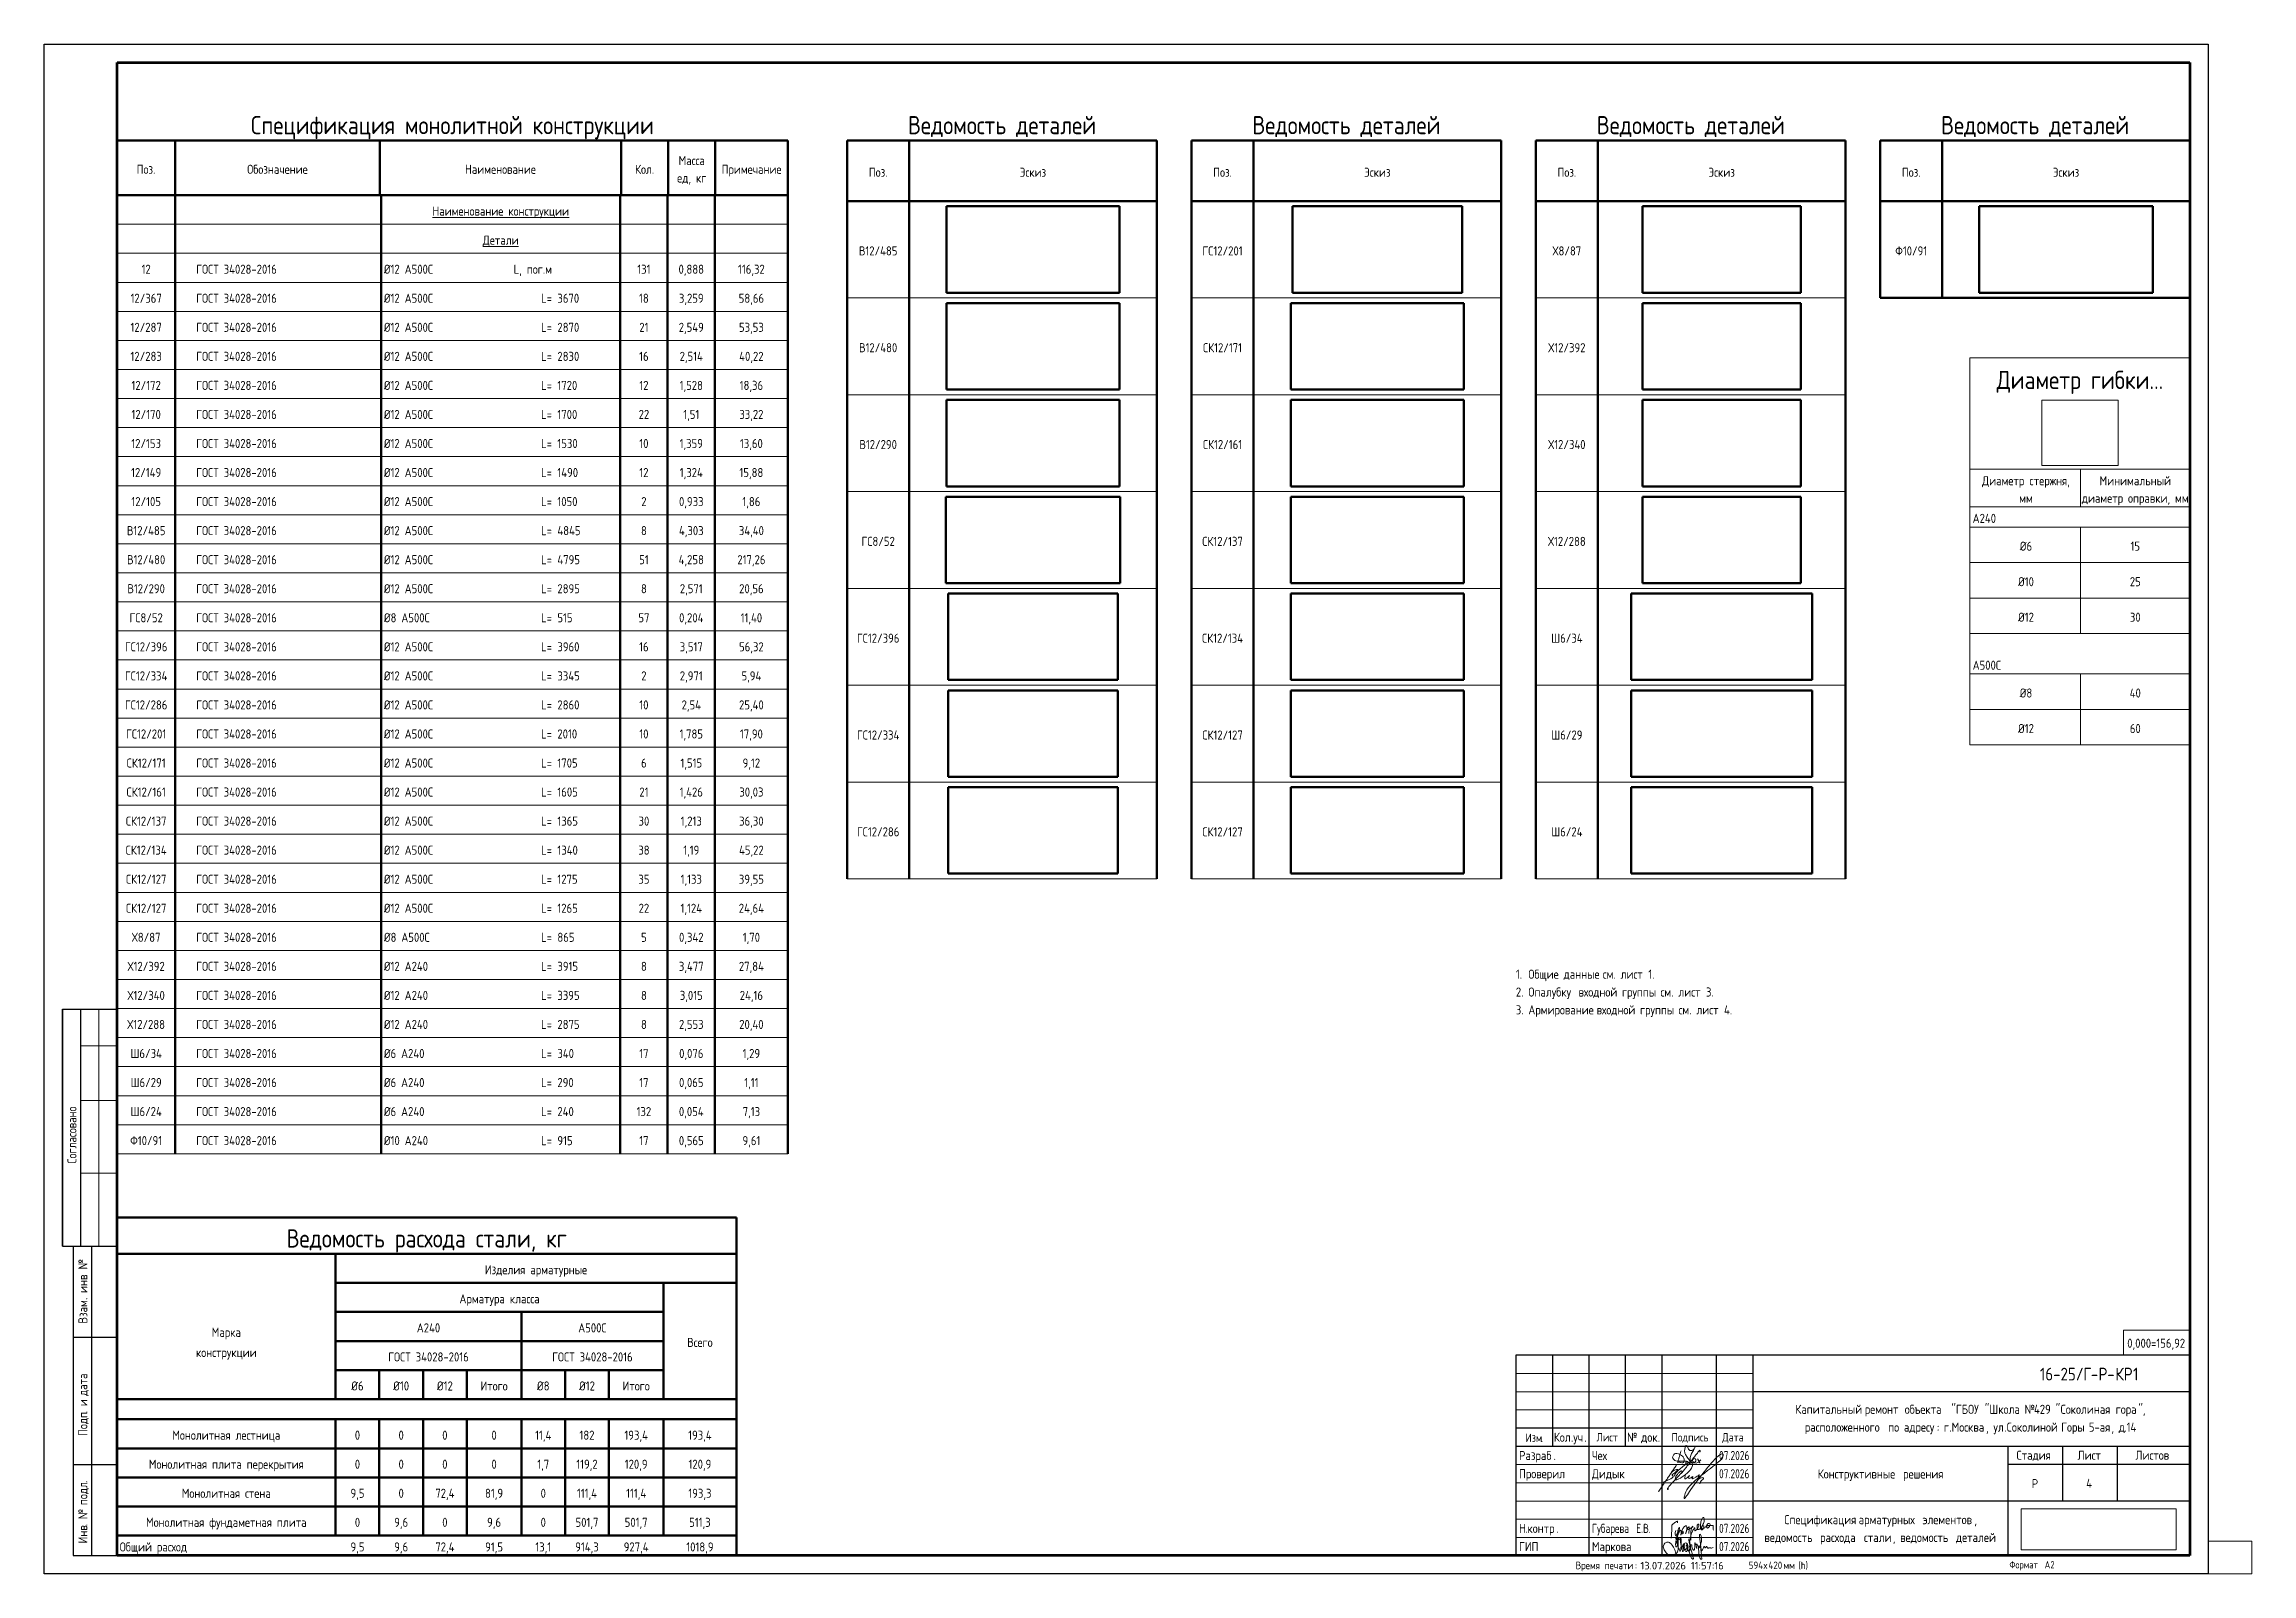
# Paper-space layout 'Layout1' of a CAD drawing. Header units: millimetres. Extents: x -594 to 12, y 0 to 420.
import ezdxf

# ---------------------------------------------------------------- set-up
doc = ezdxf.new("R2010")
doc.units = ezdxf.units.MM
doc.layers.add('_NPLT_SIGN', color=5, linetype='Continuous', lineweight=9, plot=False)
doc.layers.add('NPLT_SIGN', color=5, linetype='Continuous', lineweight=9, plot=False)
for name, color, linetype, lineweight in [('AA_Linii', 7, 'Continuous', 9), ('AA_Vinoska', 7, 'Continuous', 9), ('Gen_Stamp', 7, 'Continuous', 9), ('Gen_Table', 7, 'Continuous', 9), ('Gen_Text', 7, 'Continuous', 9)]:
    doc.layers.add(name, color=color, linetype=linetype, lineweight=lineweight)
doc.styles.add('ISOCPEUR', font='isocpeur.ttf', dxfattribs={"width": 0.85, "height": 2.5})
doc.styles.add('ISOCPEUR_1', font='isocpeur.ttf', dxfattribs={"width": 0.85, "height": 2.3})
doc.styles.add('ISOCPEUR_2', font='isocpeur.ttf', dxfattribs={"width": 0.85, "height": 2})
doc.styles.add('ISOCPEUR_3', font='isocpeur.ttf', dxfattribs={"width": 0.85, "height": 2.1})
doc.styles.add('ISOCPEUR_4', font='isocpeur.ttf', dxfattribs={"width": 0.9, "height": 2})
doc.styles.add('ISOCPEUR_5', font='isocpeur.ttf', dxfattribs={"height": 2.1})
doc.styles.add('ISOCPEUR_6', font='isocpeur.ttf', dxfattribs={"width": 0.85, "height": 3.5})
doc.styles.add('ISOCPEUR_7', font='isocpeur.ttf', dxfattribs={"width": 0.75, "height": 2.5})
doc.styles.add('ISOCPEUR_8', font='isocpeur.ttf', dxfattribs={"width": 0.85, "height": 5})
picture_1 = doc.add_image_def('image1.jpg', size_in_pixel=(1429, 378))
picture_2 = doc.add_image_def('image2.png', size_in_pixel=(149, 127))
picture_3 = doc.add_image_def('image3.bmp', size_in_pixel=(1190, 605))
picture_4 = doc.add_image_def('image4.bmp', size_in_pixel=(1190, 605))
picture_5 = doc.add_image_def('image5.bmp', size_in_pixel=(1190, 605))
picture_6 = doc.add_image_def('image6.bmp', size_in_pixel=(1256, 623))
picture_7 = doc.add_image_def('image7.bmp', size_in_pixel=(1200, 600))
picture_8 = doc.add_image_def('image8.bmp', size_in_pixel=(1200, 600))
picture_9 = doc.add_image_def('image9.bmp', size_in_pixel=(1200, 600))
picture_10 = doc.add_image_def('image10.bmp', size_in_pixel=(1200, 600))
picture_11 = doc.add_image_def('image11.bmp', size_in_pixel=(1200, 600))
picture_12 = doc.add_image_def('image12.bmp', size_in_pixel=(1200, 600))
picture_13 = doc.add_image_def('image13.bmp', size_in_pixel=(1200, 600))
picture_14 = doc.add_image_def('image14.bmp', size_in_pixel=(1200, 600))
picture_15 = doc.add_image_def('image15.bmp', size_in_pixel=(1200, 600))
picture_16 = doc.add_image_def('image16.bmp', size_in_pixel=(1190, 605))
picture_17 = doc.add_image_def('image17.bmp', size_in_pixel=(1256, 600))
picture_18 = doc.add_image_def('image18.bmp', size_in_pixel=(1256, 600))
picture_19 = doc.add_image_def('image19.bmp', size_in_pixel=(1256, 600))
picture_20 = doc.add_image_def('image20.bmp', size_in_pixel=(1202, 656))
picture_21 = doc.add_image_def('image21.bmp', size_in_pixel=(1202, 656))
picture_22 = doc.add_image_def('image22.bmp', size_in_pixel=(1202, 656))
picture_23 = doc.add_image_def('image23.bmp', size_in_pixel=(1202, 656))
picture_24 = doc.add_image_def('image24.bmp', size_in_pixel=(1202, 598))

psp = doc.layouts.get("Layout1")

# ---------------------------------------------------------------- texts
at = {"layer": 'AA_Vinoska', "char_height": 2.5, "attachment_point": 1}
for s, insert, width, style in [('Разраб', (-189.15, 33.74), 11.5162, 'ISOCPEUR'), ('\\fISOCPEUR|b0|i0|c204|p34|;\\W.85;.', (-179.65, 33.74), 0.7496, 'ISOCPEUR'), ('Чех', (-169.15, 33.74), 5.724, 'ISOCPEUR'), ('07.2026', (-134.26, 33.74), 10.4019, 'ISOCPEUR_7'), ('Проверил', (-189.15, 28.74), 14.9234, 'ISOCPEUR'), ('Дидык', (-169.15, 28.74), 9.8808, 'ISOCPEUR'), ('07.2026', (-134.26, 28.74), 10.4019, 'ISOCPEUR_7'), ('\\fISOCPEUR|b0|i0|c204|p34|;\\W.85;Н', (-189.15, 13.74), 2.0443, 'ISOCPEUR'), ('контр', (-186.85, 13.74), 9.6764, 'ISOCPEUR'), ('Губарева', (-169.15, 13.74), 13.3481, 'ISOCPEUR_7'), ('\\fISOCPEUR|b0|i0|c204|p34|;\\W.75; ', (-158.14, 13.74), 1.3829, 'ISOCPEUR_7'), ('\\fISOCPEUR|b0|i0|c204|p34|;\\W.75;Е', (-157, 13.74), 1.6234, 'ISOCPEUR_7'), ('\\fISOCPEUR|b0|i0|c204|p34|;\\W.75;В', (-155.11, 13.74), 1.8038, 'ISOCPEUR_7'), ('07.2026', (-134.26, 13.74), 10.4019, 'ISOCPEUR_7'), ('ГИП', (-189.15, 8.74), 5.9285, 'ISOCPEUR'), ('\\fISOCPEUR|b0|i0|c204|p34|;\\W.85;.', (-187.47, 13.74), 0.7496, 'ISOCPEUR'), ('\\fISOCPEUR|b0|i0|c204|p34|;\\W.85;.', (-178.86, 13.74), 0.7496, 'ISOCPEUR'), ('Маркова', (-169.15, 8.74), 13.765, 'ISOCPEUR'), ('\\fISOCPEUR|b0|i0|c204|p34|;\\W.75;.', (-155.66, 13.74), 0.6614, 'ISOCPEUR_7'), ('\\fISOCPEUR|b0|i0|c204|p34|;\\W.75;.', (-153.62, 13.74), 0.6614, 'ISOCPEUR_7'), ('07.2026', (-134.26, 8.74), 10.4019, 'ISOCPEUR_7')]:
    psp.add_mtext(s, dxfattribs=dict(at, insert=insert, width=width, style=style))
at = {"layer": 'Gen_Stamp', "attachment_point": 1}
for s, insert, char_height, width, style in [('0,000=156,92', (-22.2, 64.57), 2.5, 19.6253, 'ISOCPEUR'), ('16-25/', (-46.18, 56.59), 3.5, 14.4464, 'ISOCPEUR_6'), ('\\fISOCPEUR|b0|i0|c204|p34|;\\W.85;Г', (-34.26, 56.59), 3.5, 2.5213, 'ISOCPEUR_6'), ('\\fISOCPEUR|b0|i0|c204|p34|;\\W.85;-', (-32.18, 56.59), 3.5, 2.5213, 'ISOCPEUR_6'), ('\\fISOCPEUR|b0|i0|c204|p34|;\\W.85;Р', (-30.1, 56.59), 3.5, 2.9302, 'ISOCPEUR_6'), ('\\fISOCPEUR|b0|i0|c204|p34|;\\W.85;-', (-27.68, 56.59), 3.5, 2.5213, 'ISOCPEUR_6'), ('КР', (-25.45, 56.59), 3.5, 5.8603, 'ISOCPEUR_6'), ('\\fISOCPEUR|b0|i0|c204|p34|;\\W.85;1', (-20.62, 56.59), 3.5, 1.8399, 'ISOCPEUR_6'), ('Капитальный', (-113.31, 46.43), 2.5, 21.5333, 'ISOCPEUR'), ('\\fISOCPEUR|b0|i0|c204|p34|;\\W.85; ', (-95.54, 46.43), 2.5, 1.5673, 'ISOCPEUR'), ('ремонт', (-94.25, 46.43), 2.5, 11.7207, 'ISOCPEUR'), ('\\fISOCPEUR|b0|i0|c204|p34|;\\W.85; ', (-84.57, 46.43), 2.5, 1.5673, 'ISOCPEUR'), ('объекта', (-83.28, 46.43), 2.5, 13.9013, 'ISOCPEUR'), (' "', (-71.81, 46.43), 2.5, 3.1346, 'ISOCPEUR'), ('ГБОУ', (-69.23, 46.43), 2.5, 7.9728, 'ISOCPEUR'), (' "', (-62.65, 46.43), 2.5, 3.1346, 'ISOCPEUR'), ('Школа', (-60.06, 46.43), 2.5, 10.1534, 'ISOCPEUR'), ('\\fISOCPEUR|b0|i0|c204|p34|;\\W.85; ', (-51.68, 46.43), 2.5, 1.5673, 'ISOCPEUR'), ('\\fISOCPEUR|b0|i0|c204|p34|;\\W.85;№', (-50.39, 46.43), 2.5, 3.1346, 'ISOCPEUR'), ('429 "', (-47.8, 46.43), 2.5, 8.8586, 'ISOCPEUR'), ('Соколиная', (-40.5, 46.43), 2.5, 16.7633, 'ISOCPEUR'), ('\\fISOCPEUR|b0|i0|c204|p34|;\\W.85; ', (-26.66, 46.43), 2.5, 1.5673, 'ISOCPEUR'), ('гора', (-25.37, 46.43), 2.5, 7.5639, 'ISOCPEUR'), ('",', (-19.13, 46.43), 2.5, 2.4532, 'ISOCPEUR'), ('расположенного', (-110.72, 41.53), 2.5, 26.1671, 'ISOCPEUR'), ('\\fISOCPEUR|b0|i0|c204|p34|;\\W.85; ', (-89.13, 41.53), 2.5, 1.5673, 'ISOCPEUR'), ('по', (-87.84, 41.53), 2.5, 3.6797, 'ISOCPEUR'), ('\\fISOCPEUR|b0|i0|c204|p34|;\\W.85; ', (-84.8, 41.53), 2.5, 1.5673, 'ISOCPEUR'), ('адресу', (-83.51, 41.53), 2.5, 10.9711, 'ISOCPEUR'), (': ', (-74.45, 41.53), 2.5, 2.3169, 'ISOCPEUR'), ('\\fISOCPEUR|b0|i0|c204|p34|;\\W.85;г', (-72.54, 41.53), 2.5, 1.8399, 'ISOCPEUR'), ('\\fISOCPEUR|b0|i0|c204|p34|;\\W.85;.', (-71.02, 41.53), 2.5, 0.7496, 'ISOCPEUR'), ('Москва', (-70.41, 41.53), 2.5, 11.4481, 'ISOCPEUR'), (', ', (-60.96, 41.53), 2.5, 2.4532, 'ISOCPEUR'), ('ул', (-58.94, 41.53), 2.5, 3.6797, 'ISOCPEUR'), ('\\fISOCPEUR|b0|i0|c204|p34|;\\W.85;.', (-55.9, 41.53), 2.5, 0.7496, 'ISOCPEUR'), ('Соколиной', (-55.28, 41.53), 2.5, 16.5589, 'ISOCPEUR'), ('\\fISOCPEUR|b0|i0|c204|p34|;\\W.85; ', (-41.62, 41.53), 2.5, 1.5673, 'ISOCPEUR'), ('Горы', (-40.33, 41.53), 2.5, 7.5639, 'ISOCPEUR'), (' 5-', (-34.09, 41.53), 2.5, 5.247, 'ISOCPEUR'), ('ая', (-29.76, 41.53), 2.5, 3.8842, 'ISOCPEUR'), (', ', (-26.55, 41.53), 2.5, 2.4532, 'ISOCPEUR'), ('\\fISOCPEUR|b0|i0|c204|p34|;\\W.85;д', (-24.53, 41.53), 2.5, 1.8399, 'ISOCPEUR'), ('.14', (-23.01, 41.53), 2.5, 4.0886, 'ISOCPEUR'), ('Конструктивные', (-107.15, 28.68), 2.5, 26.8485, 'ISOCPEUR'), ('\\fISOCPEUR|b0|i0|c204|p34|;\\W.85; ', (-85, 28.68), 2.5, 1.5673, 'ISOCPEUR'), ('решения', (-83.71, 28.68), 2.5, 13.3561, 'ISOCPEUR'), ('\\fISOCPEUR|b0|i0|c204|p34|;\\W.85;4', (-33.47, 26.12), 2.5, 2.0443, 'ISOCPEUR'), ('Спецификация', (-116.35, 16.13), 2.5, 23.1688, 'ISOCPEUR'), ('\\fISOCPEUR|b0|i0|c204|p34|;\\W.85; ', (-97.23, 16.13), 2.5, 1.5673, 'ISOCPEUR'), ('арматурных', (-95.94, 16.13), 2.5, 19.6935, 'ISOCPEUR'), ('\\fISOCPEUR|b0|i0|c204|p34|;\\W.85; ', (-79.69, 16.13), 2.5, 1.5673, 'ISOCPEUR'), ('элементов', (-78.4, 16.13), 2.5, 17.2403, 'ISOCPEUR'), ('\\fISOCPEUR|b0|i0|c204|p34|;\\W.85;,', (-64.17, 16.13), 2.5, 0.8859, 'ISOCPEUR'), ('ведомость', (-121.8, 11.24), 2.5, 16.9677, 'ISOCPEUR'), ('\\fISOCPEUR|b0|i0|c204|p34|;\\W.85; ', (-107.8, 11.24), 2.5, 1.5673, 'ISOCPEUR'), ('расхода', (-106.51, 11.24), 2.5, 13.0154, 'ISOCPEUR'), ('\\fISOCPEUR|b0|i0|c204|p34|;\\W.85; ', (-95.77, 11.24), 2.5, 1.5673, 'ISOCPEUR'), ('стали', (-94.48, 11.24), 2.5, 9.6082, 'ISOCPEUR'), (', ', (-86.55, 11.24), 2.5, 2.4532, 'ISOCPEUR'), ('ведомость', (-84.52, 11.24), 2.5, 16.9677, 'ISOCPEUR'), ('\\fISOCPEUR|b0|i0|c204|p34|;\\W.85; ', (-70.52, 11.24), 2.5, 1.5673, 'ISOCPEUR'), ('деталей', (-69.23, 11.24), 2.5, 13.5605, 'ISOCPEUR')]:
    psp.add_mtext(s, dxfattribs=dict(at, insert=insert, char_height=char_height, width=width, style=style))
at = {"layer": 'Gen_Stamp', "insert": (-155.83, 3.3), "char_height": 2.1, "width": 27.1063, "attachment_point": 1, "line_spacing_factor": 1.149209, "style": 'ISOCPEUR_5'}
psp.add_mtext('13.07.2026 11:57:16', dxfattribs=at)
at = {"layer": 'Gen_Table', "line_spacing_factor": 1.149209}
for s, insert, char_height, width, attachment_point, style in [('Спецификация монолитной конструкции', (-481.93, 400.26), 5, 127.2183, 2, 'ISOCPEUR_8'), ('Ведомость деталей', (-331.07, 400.26), 5, 62.3244, 2, 'ISOCPEUR_8'), ('Ведомость деталей', (-236.54, 400.26), 5, 62.3244, 2, 'ISOCPEUR_8'), ('Ведомость деталей', (-142.02, 400.26), 5, 62.3244, 2, 'ISOCPEUR_8'), ('Ведомость деталей', (-47.5, 400.26), 5, 62.3244, 2, 'ISOCPEUR_8'), ('Масса\\Pед, кг', (-416.24, 389.29), 2.5, 9.4114, 2, 'ISOCPEUR'), ('Поз.', (-566.04, 386.89), 2.5, 6.1548, 2, 'ISOCPEUR'), ('Обозначение', (-529.96, 386.89), 2.5, 19.749, 2, 'ISOCPEUR'), ('Наименование', (-468.75, 386.89), 2.5, 22.1093, 2, 'ISOCPEUR'), ('Кол.', (-429.18, 386.89), 2.5, 6.2743, 2, 'ISOCPEUR'), ('Примечание', (-399.82, 386.89), 2.5, 18.3448, 2, 'ISOCPEUR'), ('Поз.', (-365.07, 386.08), 2.5, 6.1548, 2, 'ISOCPEUR'), ('Эскиз', (-322.57, 386.08), 2.5, 8.6645, 2, 'ISOCPEUR'), ('Поз.', (-270.54, 386.08), 2.5, 6.1548, 2, 'ISOCPEUR'), ('Эскиз', (-228.04, 386.08), 2.5, 8.6645, 2, 'ISOCPEUR'), ('Поз.', (-176.02, 386.08), 2.5, 6.1548, 2, 'ISOCPEUR'), ('Эскиз', (-133.52, 386.08), 2.5, 8.6645, 2, 'ISOCPEUR'), ('Поз.', (-81.5, 386.08), 2.5, 6.1548, 2, 'ISOCPEUR'), ('Эскиз', (-39, 386.08), 2.5, 8.6645, 2, 'ISOCPEUR'), ('\\LНаименование конструкции', (-468.68, 375.4), 2.5, 43.4717, 2, 'ISOCPEUR'), ('\\LДетали', (-468.68, 367.43), 2.5, 11.8315, 2, 'ISOCPEUR'), ('В12/485', (-365.07, 364.48), 2.5, 12.3095, 2, 'ISOCPEUR'), ('ГС12/201', (-270.54, 364.48), 2.5, 13.0863, 2, 'ISOCPEUR'), ('Х8/87', (-176.02, 364.48), 2.5, 9.3218, 2, 'ISOCPEUR'), ('Ф10/91', (-81.5, 364.48), 2.5, 10.3077, 2, 'ISOCPEUR'), ('12', (-566, 359.45), 2.5, 3.0176, 2, 'ISOCPEUR'), ('ГОСТ 34028-2016', (-552.25, 359.45), 2.5, 26.3818, 1, 'ISOCPEUR'), ('Ø12 А500С', (-500.75, 359.45), 2.5, 16.343, 1, 'ISOCPEUR'), ('L, пог.м', (-454.62, 359.45), 2.5, 12.1601, 3, 'ISOCPEUR'), ('131', (-429.37, 359.45), 2.5, 4.2725, 2, 'ISOCPEUR'), ('0,888', (-416.37, 359.45), 2.5, 7.9175, 2, 'ISOCPEUR'), ('116,32', (-399.87, 359.45), 2.5, 8.6645, 2, 'ISOCPEUR'), ('12/367', (-566, 351.48), 2.5, 10.0687, 2, 'ISOCPEUR'), ('ГОСТ 34028-2016', (-552.25, 351.48), 2.5, 26.3818, 1, 'ISOCPEUR'), ('Ø12 А500С', (-500.75, 351.48), 2.5, 16.343, 1, 'ISOCPEUR'), ('3670', (-453.12, 351.48), 2.5, 7.0511, 1, 'ISOCPEUR'), ('18', (-429.37, 351.48), 2.5, 3.0176, 2, 'ISOCPEUR'), ('3,259', (-416.37, 351.48), 2.5, 7.9175, 2, 'ISOCPEUR'), ('58,66', (-399.87, 351.48), 2.5, 7.9175, 2, 'ISOCPEUR'), ('L=', (-454.62, 351.48), 2.5, 3.5255, 3, 'ISOCPEUR'), ('12/287', (-566, 343.5), 2.5, 10.0687, 2, 'ISOCPEUR'), ('ГОСТ 34028-2016', (-552.25, 343.5), 2.5, 26.3818, 1, 'ISOCPEUR'), ('Ø12 А500С', (-500.75, 343.5), 2.5, 16.343, 1, 'ISOCPEUR'), ('L=', (-454.62, 343.5), 2.5, 3.5255, 3, 'ISOCPEUR'), ('2870', (-453.12, 343.5), 2.5, 7.0511, 1, 'ISOCPEUR'), ('21', (-429.37, 343.5), 2.5, 3.0176, 2, 'ISOCPEUR'), ('2,549', (-416.37, 343.5), 2.5, 8.1565, 2, 'ISOCPEUR'), ('53,53', (-399.87, 343.5), 2.5, 7.9175, 2, 'ISOCPEUR'), ('12/283', (-566, 335.53), 2.5, 10.0687, 2, 'ISOCPEUR'), ('ГОСТ 34028-2016', (-552.25, 335.53), 2.5, 26.3818, 1, 'ISOCPEUR'), ('Ø12 А500С', (-500.75, 335.53), 2.5, 16.343, 1, 'ISOCPEUR'), ('L=', (-454.62, 335.53), 2.5, 3.5255, 3, 'ISOCPEUR'), ('2830', (-453.12, 335.53), 2.5, 7.0511, 1, 'ISOCPEUR'), ('16', (-429.37, 335.53), 2.5, 3.0176, 2, 'ISOCPEUR'), ('2,514', (-416.37, 335.53), 2.5, 7.6486, 2, 'ISOCPEUR'), ('40,22', (-399.87, 335.53), 2.5, 8.1565, 2, 'ISOCPEUR'), ('В12/480', (-365.07, 337.9), 2.5, 12.3095, 2, 'ISOCPEUR'), ('СК12/171', (-270.54, 337.9), 2.5, 12.8174, 2, 'ISOCPEUR'), ('Х12/392', (-176.02, 337.9), 2.5, 12.3394, 2, 'ISOCPEUR'), ('12/172', (-566, 327.55), 2.5, 9.5608, 2, 'ISOCPEUR'), ('ГОСТ 34028-2016', (-552.25, 327.55), 2.5, 26.3818, 1, 'ISOCPEUR'), ('Ø12 А500С', (-500.75, 327.55), 2.5, 16.343, 1, 'ISOCPEUR'), ('L=', (-454.62, 327.55), 2.5, 3.5255, 3, 'ISOCPEUR'), ('1720', (-453.12, 327.55), 2.5, 6.5432, 1, 'ISOCPEUR'), ('12', (-429.37, 327.55), 2.5, 3.0176, 2, 'ISOCPEUR'), ('1,528', (-416.37, 327.55), 2.5, 7.4096, 2, 'ISOCPEUR'), ('18,36', (-399.87, 327.55), 2.5, 7.4096, 2, 'ISOCPEUR'), ('Диаметр гибки...', (-35.19, 330.31), 5, 52.7636, 2, 'ISOCPEUR_8'), ('12/170', (-566, 319.58), 2.5, 9.5608, 2, 'ISOCPEUR'), ('ГОСТ 34028-2016', (-552.25, 319.58), 2.5, 26.3818, 1, 'ISOCPEUR'), ('Ø12 А500С', (-500.75, 319.58), 2.5, 16.343, 1, 'ISOCPEUR'), ('L=', (-454.62, 319.58), 2.5, 3.5255, 3, 'ISOCPEUR'), ('1700', (-453.12, 319.58), 2.5, 6.5432, 1, 'ISOCPEUR'), ('22', (-429.37, 319.58), 2.5, 3.5255, 2, 'ISOCPEUR'), ('1,51', (-416.37, 319.58), 2.5, 5.1389, 2, 'ISOCPEUR'), ('33,22', (-399.87, 319.58), 2.5, 7.9175, 2, 'ISOCPEUR'), ('12/153', (-566, 311.6), 2.5, 9.5608, 2, 'ISOCPEUR'), ('ГОСТ 34028-2016', (-552.25, 311.6), 2.5, 26.3818, 1, 'ISOCPEUR'), ('Ø12 А500С', (-500.75, 311.6), 2.5, 16.343, 1, 'ISOCPEUR'), ('L=', (-454.62, 311.6), 2.5, 3.5255, 3, 'ISOCPEUR'), ('1530', (-453.12, 311.6), 2.5, 6.5432, 1, 'ISOCPEUR'), ('10', (-429.37, 311.6), 2.5, 3.0176, 2, 'ISOCPEUR'), ('1,359', (-416.37, 311.6), 2.5, 7.4096, 2, 'ISOCPEUR'), ('13,60', (-399.87, 311.6), 2.5, 7.4096, 2, 'ISOCPEUR'), ('В12/290', (-365.07, 311.32), 2.5, 12.0705, 2, 'ISOCPEUR'), ('СК12/161', (-270.54, 311.32), 2.5, 12.8174, 2, 'ISOCPEUR'), ('Х12/340', (-176.02, 311.32), 2.5, 12.5784, 2, 'ISOCPEUR'), ('12/149', (-566, 303.63), 2.5, 9.7998, 2, 'ISOCPEUR'), ('ГОСТ 34028-2016', (-552.25, 303.63), 2.5, 26.3818, 1, 'ISOCPEUR'), ('Ø12 А500С', (-500.75, 303.63), 2.5, 16.343, 1, 'ISOCPEUR'), ('L=', (-454.62, 303.63), 2.5, 3.5255, 3, 'ISOCPEUR'), ('1490', (-453.12, 303.63), 2.5, 6.7822, 1, 'ISOCPEUR'), ('12', (-429.37, 303.63), 2.5, 3.0176, 2, 'ISOCPEUR'), ('1,324', (-416.37, 303.63), 2.5, 7.6486, 2, 'ISOCPEUR'), ('15,88', (-399.87, 303.63), 2.5, 7.4096, 2, 'ISOCPEUR'), ('Диаметр cтержня,\\Pмм', (-50, 301.37), 2.5, 29.2799, 2, 'ISOCPEUR'), ('Минимальный\\Pдиаметр оправки, мм', (-20, 301.37), 2.5, 33.7615, 2, 'ISOCPEUR'), ('12/105', (-566, 295.65), 2.5, 9.5608, 2, 'ISOCPEUR'), ('ГОСТ 34028-2016', (-552.25, 295.65), 2.5, 26.3818, 1, 'ISOCPEUR'), ('Ø12 А500С', (-500.75, 295.65), 2.5, 16.343, 1, 'ISOCPEUR'), ('L=', (-454.62, 295.65), 2.5, 3.5255, 3, 'ISOCPEUR'), ('1050', (-453.12, 295.65), 2.5, 6.5432, 1, 'ISOCPEUR'), ('\\fISOCPEUR|b0|i0|c204|p34|;\\W.85;2', (-429.37, 295.65), 2.5, 1.7628, 2, 'ISOCPEUR'), ('0,933', (-416.37, 295.65), 2.5, 7.9175, 2, 'ISOCPEUR'), ('1,86', (-399.87, 295.65), 2.5, 5.6468, 2, 'ISOCPEUR'), ('А240', (-64.64, 291.05), 2.5, 7.798, 1, 'ISOCPEUR'), ('В12/485', (-566, 287.68), 2.5, 12.3095, 2, 'ISOCPEUR'), ('ГОСТ 34028-2016', (-552.25, 287.68), 2.5, 26.3818, 1, 'ISOCPEUR'), ('Ø12 А500С', (-500.75, 287.68), 2.5, 16.343, 1, 'ISOCPEUR'), ('L=', (-454.62, 287.68), 2.5, 3.5255, 3, 'ISOCPEUR'), ('4845', (-453.12, 287.68), 2.5, 7.5291, 1, 'ISOCPEUR'), ('\\fISOCPEUR|b0|i0|c204|p34|;\\W.85;8', (-429.37, 287.68), 2.5, 1.7628, 2, 'ISOCPEUR'), ('4,303', (-416.37, 287.68), 2.5, 8.1565, 2, 'ISOCPEUR'), ('34,40', (-399.87, 287.68), 2.5, 8.3956, 2, 'ISOCPEUR'), ('В12/480', (-566, 279.7), 2.5, 12.3095, 2, 'ISOCPEUR'), ('ГОСТ 34028-2016', (-552.25, 279.7), 2.5, 26.3818, 1, 'ISOCPEUR'), ('Ø12 А500С', (-500.75, 279.7), 2.5, 16.343, 1, 'ISOCPEUR'), ('L=', (-454.62, 279.7), 2.5, 3.5255, 3, 'ISOCPEUR'), ('4795', (-453.12, 279.7), 2.5, 7.2901, 1, 'ISOCPEUR'), ('51', (-429.37, 279.7), 2.5, 3.0176, 2, 'ISOCPEUR'), ('4,258', (-416.37, 279.7), 2.5, 8.1565, 2, 'ISOCPEUR'), ('217,26', (-399.87, 279.7), 2.5, 9.1724, 2, 'ISOCPEUR'), ('ГС8/52', (-365.07, 284.73), 2.5, 10.5766, 2, 'ISOCPEUR'), ('СК12/137', (-270.54, 284.73), 2.5, 13.3254, 2, 'ISOCPEUR'), ('Х12/288', (-176.02, 284.73), 2.5, 12.3394, 2, 'ISOCPEUR'), ('Ø6', (-50, 283.41), 2.5, 4.2725, 2, 'ISOCPEUR'), ('15', (-20, 283.41), 2.5, 3.0176, 2, 'ISOCPEUR'), ('Ø10', (-50, 273.66), 2.5, 5.5273, 2, 'ISOCPEUR'), ('25', (-20, 273.66), 2.5, 3.5255, 2, 'ISOCPEUR'), ('В12/290', (-566, 271.73), 2.5, 12.0705, 2, 'ISOCPEUR'), ('ГОСТ 34028-2016', (-552.25, 271.73), 2.5, 26.3818, 1, 'ISOCPEUR'), ('Ø12 А500С', (-500.75, 271.73), 2.5, 16.343, 1, 'ISOCPEUR'), ('L=', (-454.62, 271.73), 2.5, 3.5255, 3, 'ISOCPEUR'), ('2895', (-453.12, 271.73), 2.5, 7.0511, 1, 'ISOCPEUR'), ('\\fISOCPEUR|b0|i0|c204|p34|;\\W.85;8', (-429.37, 271.73), 2.5, 1.7628, 2, 'ISOCPEUR'), ('2,571', (-416.37, 271.73), 2.5, 7.4096, 2, 'ISOCPEUR'), ('20,56', (-399.87, 271.73), 2.5, 7.9175, 2, 'ISOCPEUR'), ('ГС8/52', (-566, 263.75), 2.5, 10.5766, 2, 'ISOCPEUR'), ('ГОСТ 34028-2016', (-552.25, 263.75), 2.5, 26.3818, 1, 'ISOCPEUR'), ('Ø8 А500С', (-500.75, 263.75), 2.5, 15.0881, 1, 'ISOCPEUR'), ('L=', (-454.62, 263.75), 2.5, 3.5255, 3, 'ISOCPEUR'), ('515', (-453.12, 263.75), 2.5, 4.7804, 1, 'ISOCPEUR'), ('57', (-429.37, 263.75), 2.5, 3.5255, 2, 'ISOCPEUR'), ('0,204', (-416.37, 263.75), 2.5, 8.1565, 2, 'ISOCPEUR'), ('11,40', (-399.87, 263.75), 2.5, 7.1407, 2, 'ISOCPEUR'), ('Ø12', (-50, 263.91), 2.5, 5.5273, 2, 'ISOCPEUR'), ('30', (-20, 263.91), 2.5, 3.5255, 2, 'ISOCPEUR'), ('ГС12/396', (-566, 255.78), 2.5, 13.5942, 2, 'ISOCPEUR'), ('ГОСТ 34028-2016', (-552.25, 255.78), 2.5, 26.3818, 1, 'ISOCPEUR'), ('Ø12 А500С', (-500.75, 255.78), 2.5, 16.343, 1, 'ISOCPEUR'), ('L=', (-454.62, 255.78), 2.5, 3.5255, 3, 'ISOCPEUR'), ('3960', (-453.12, 255.78), 2.5, 7.0511, 1, 'ISOCPEUR'), ('16', (-429.37, 255.78), 2.5, 3.0176, 2, 'ISOCPEUR'), ('3,517', (-416.37, 255.78), 2.5, 7.4096, 2, 'ISOCPEUR'), ('56,32', (-399.87, 255.78), 2.5, 7.9175, 2, 'ISOCPEUR'), ('ГС12/396', (-365.07, 258.15), 2.5, 13.5942, 2, 'ISOCPEUR'), ('СК12/134', (-270.54, 258.15), 2.5, 13.5644, 2, 'ISOCPEUR'), ('Ш6/34', (-176.02, 258.15), 2.5, 9.7998, 2, 'ISOCPEUR'), ('А500С', (-64.64, 250.73), 2.5, 9.3218, 1, 'ISOCPEUR'), ('ГС12/334', (-566, 247.8), 2.5, 13.8333, 2, 'ISOCPEUR'), ('ГОСТ 34028-2016', (-552.25, 247.8), 2.5, 26.3818, 1, 'ISOCPEUR'), ('Ø12 А500С', (-500.75, 247.8), 2.5, 16.343, 1, 'ISOCPEUR'), ('L=', (-454.62, 247.8), 2.5, 3.5255, 3, 'ISOCPEUR'), ('3345', (-453.12, 247.8), 2.5, 7.2901, 1, 'ISOCPEUR'), ('\\fISOCPEUR|b0|i0|c204|p34|;\\W.85;2', (-429.37, 247.8), 2.5, 1.7628, 2, 'ISOCPEUR'), ('2,971', (-416.37, 247.8), 2.5, 7.4096, 2, 'ISOCPEUR'), ('5,94', (-399.87, 247.8), 2.5, 6.3938, 2, 'ISOCPEUR'), ('Ø8', (-50, 243.09), 2.5, 4.2725, 2, 'ISOCPEUR'), ('40', (-20, 243.09), 2.5, 3.7646, 2, 'ISOCPEUR'), ('ГС12/286', (-566, 239.83), 2.5, 13.5942, 2, 'ISOCPEUR'), ('ГОСТ 34028-2016', (-552.25, 239.83), 2.5, 26.3818, 1, 'ISOCPEUR'), ('Ø12 А500С', (-500.75, 239.83), 2.5, 16.343, 1, 'ISOCPEUR'), ('L=', (-454.62, 239.83), 2.5, 3.5255, 3, 'ISOCPEUR'), ('2860', (-453.12, 239.83), 2.5, 7.0511, 1, 'ISOCPEUR'), ('10', (-429.37, 239.83), 2.5, 3.0176, 2, 'ISOCPEUR'), ('2,54', (-416.37, 239.83), 2.5, 6.3938, 2, 'ISOCPEUR'), ('25,40', (-399.87, 239.83), 2.5, 8.1565, 2, 'ISOCPEUR'), ('ГС12/201', (-566, 231.85), 2.5, 13.0863, 2, 'ISOCPEUR'), ('ГОСТ 34028-2016', (-552.25, 231.85), 2.5, 26.3818, 1, 'ISOCPEUR'), ('Ø12 А500С', (-500.75, 231.85), 2.5, 16.343, 1, 'ISOCPEUR'), ('L=', (-454.62, 231.85), 2.5, 3.5255, 3, 'ISOCPEUR'), ('2010', (-453.12, 231.85), 2.5, 6.5432, 1, 'ISOCPEUR'), ('10', (-429.37, 231.85), 2.5, 3.0176, 2, 'ISOCPEUR'), ('1,785', (-416.37, 231.85), 2.5, 7.4096, 2, 'ISOCPEUR'), ('17,90', (-399.87, 231.85), 2.5, 7.4096, 2, 'ISOCPEUR'), ('ГС12/334', (-365.07, 231.56), 2.5, 13.8333, 2, 'ISOCPEUR'), ('СК12/127', (-270.54, 231.56), 2.5, 13.3254, 2, 'ISOCPEUR'), ('Ш6/29', (-176.02, 231.56), 2.5, 9.5608, 2, 'ISOCPEUR'), ('Ø12', (-50, 233.34), 2.5, 5.5273, 2, 'ISOCPEUR'), ('60', (-20, 233.34), 2.5, 3.5255, 2, 'ISOCPEUR'), ('СК12/171', (-566, 223.87), 2.5, 12.8174, 2, 'ISOCPEUR'), ('ГОСТ 34028-2016', (-552.25, 223.87), 2.5, 26.3818, 1, 'ISOCPEUR'), ('Ø12 А500С', (-500.75, 223.87), 2.5, 16.343, 1, 'ISOCPEUR'), ('L=', (-454.62, 223.87), 2.5, 3.5255, 3, 'ISOCPEUR'), ('1705', (-453.12, 223.87), 2.5, 6.5432, 1, 'ISOCPEUR'), ('\\fISOCPEUR|b0|i0|c204|p34|;\\W.85;6', (-429.37, 223.87), 2.5, 1.7628, 2, 'ISOCPEUR'), ('1,515', (-416.37, 223.87), 2.5, 6.9017, 2, 'ISOCPEUR'), ('9,12', (-399.87, 223.87), 2.5, 5.6468, 2, 'ISOCPEUR'), ('СК12/161', (-566, 215.9), 2.5, 12.8174, 2, 'ISOCPEUR'), ('ГОСТ 34028-2016', (-552.25, 215.9), 2.5, 26.3818, 1, 'ISOCPEUR'), ('Ø12 А500С', (-500.75, 215.9), 2.5, 16.343, 1, 'ISOCPEUR'), ('L=', (-454.62, 215.9), 2.5, 3.5255, 3, 'ISOCPEUR'), ('1605', (-453.12, 215.9), 2.5, 6.5432, 1, 'ISOCPEUR'), ('21', (-429.37, 215.9), 2.5, 3.0176, 2, 'ISOCPEUR'), ('1,426', (-416.37, 215.9), 2.5, 7.6486, 2, 'ISOCPEUR'), ('30,03', (-399.87, 215.9), 2.5, 7.9175, 2, 'ISOCPEUR'), ('СК12/137', (-566, 207.92), 2.5, 13.3254, 2, 'ISOCPEUR'), ('ГОСТ 34028-2016', (-552.25, 207.92), 2.5, 26.3818, 1, 'ISOCPEUR'), ('Ø12 А500С', (-500.75, 207.92), 2.5, 16.343, 1, 'ISOCPEUR'), ('L=', (-454.62, 207.92), 2.5, 3.5255, 3, 'ISOCPEUR'), ('1365', (-453.12, 207.92), 2.5, 6.5432, 1, 'ISOCPEUR'), ('30', (-429.37, 207.92), 2.5, 3.5255, 2, 'ISOCPEUR'), ('1,213', (-416.37, 207.92), 2.5, 6.9017, 2, 'ISOCPEUR'), ('36,30', (-399.87, 207.92), 2.5, 7.9175, 2, 'ISOCPEUR'), ('ГС12/286', (-365.07, 204.98), 2.5, 13.5942, 2, 'ISOCPEUR'), ('СК12/127', (-270.54, 204.98), 2.5, 13.3254, 2, 'ISOCPEUR'), ('Ш6/24', (-176.02, 204.98), 2.5, 9.7998, 2, 'ISOCPEUR'), ('СК12/134', (-566, 199.95), 2.5, 13.5644, 2, 'ISOCPEUR'), ('ГОСТ 34028-2016', (-552.25, 199.95), 2.5, 26.3818, 1, 'ISOCPEUR'), ('Ø12 А500С', (-500.75, 199.95), 2.5, 16.343, 1, 'ISOCPEUR'), ('L=', (-454.62, 199.95), 2.5, 3.5255, 3, 'ISOCPEUR'), ('1340', (-453.12, 199.95), 2.5, 6.7822, 1, 'ISOCPEUR'), ('38', (-429.37, 199.95), 2.5, 3.5255, 2, 'ISOCPEUR'), ('1,19', (-416.37, 199.95), 2.5, 5.1389, 2, 'ISOCPEUR'), ('45,22', (-399.87, 199.95), 2.5, 8.1565, 2, 'ISOCPEUR'), ('СК12/127', (-566, 191.97), 2.5, 13.3254, 2, 'ISOCPEUR'), ('ГОСТ 34028-2016', (-552.25, 191.97), 2.5, 26.3818, 1, 'ISOCPEUR'), ('Ø12 А500С', (-500.75, 191.97), 2.5, 16.343, 1, 'ISOCPEUR'), ('L=', (-454.62, 191.97), 2.5, 3.5255, 3, 'ISOCPEUR'), ('1275', (-453.12, 191.97), 2.5, 6.5432, 1, 'ISOCPEUR'), ('35', (-429.37, 191.97), 2.5, 3.5255, 2, 'ISOCPEUR'), ('1,133', (-416.37, 191.97), 2.5, 6.9017, 2, 'ISOCPEUR'), ('39,55', (-399.87, 191.97), 2.5, 7.9175, 2, 'ISOCPEUR'), ('СК12/127', (-566, 184), 2.5, 13.3254, 2, 'ISOCPEUR'), ('ГОСТ 34028-2016', (-552.25, 184), 2.5, 26.3818, 1, 'ISOCPEUR'), ('Ø12 А500С', (-500.75, 184), 2.5, 16.343, 1, 'ISOCPEUR'), ('L=', (-454.62, 184), 2.5, 3.5255, 3, 'ISOCPEUR'), ('1265', (-453.12, 184), 2.5, 6.5432, 1, 'ISOCPEUR'), ('22', (-429.37, 184), 2.5, 3.5255, 2, 'ISOCPEUR'), ('1,124', (-416.37, 184), 2.5, 7.1407, 2, 'ISOCPEUR'), ('24,64', (-399.87, 184), 2.5, 8.3956, 2, 'ISOCPEUR'), ('Х8/87', (-566, 176.02), 2.5, 9.3218, 2, 'ISOCPEUR'), ('ГОСТ 34028-2016', (-552.25, 176.02), 2.5, 26.3818, 1, 'ISOCPEUR'), ('Ø8 А500С', (-500.75, 176.02), 2.5, 15.0881, 1, 'ISOCPEUR'), ('L=', (-454.62, 176.02), 2.5, 3.5255, 3, 'ISOCPEUR'), ('865', (-453.12, 176.02), 2.5, 5.2883, 1, 'ISOCPEUR'), ('\\fISOCPEUR|b0|i0|c204|p34|;\\W.85;5', (-429.37, 176.02), 2.5, 1.7628, 2, 'ISOCPEUR'), ('0,342', (-416.37, 176.02), 2.5, 8.1565, 2, 'ISOCPEUR'), ('1,70', (-399.87, 176.02), 2.5, 5.6468, 2, 'ISOCPEUR'), ('Х12/392', (-566, 168.05), 2.5, 12.3394, 2, 'ISOCPEUR'), ('ГОСТ 34028-2016', (-552.25, 168.05), 2.5, 26.3818, 1, 'ISOCPEUR'), ('Ø12 А240', (-500.75, 168.05), 2.5, 14.8192, 1, 'ISOCPEUR'), ('L=', (-454.62, 168.05), 2.5, 3.5255, 3, 'ISOCPEUR'), ('3915', (-453.12, 168.05), 2.5, 6.5432, 1, 'ISOCPEUR'), ('\\fISOCPEUR|b0|i0|c204|p34|;\\W.85;8', (-429.37, 168.05), 2.5, 1.7628, 2, 'ISOCPEUR'), ('3,477', (-416.37, 168.05), 2.5, 8.1565, 2, 'ISOCPEUR'), ('27,84', (-399.87, 168.05), 2.5, 8.1565, 2, 'ISOCPEUR'), ('Х12/340', (-566, 160.07), 2.5, 12.5784, 2, 'ISOCPEUR'), ('ГОСТ 34028-2016', (-552.25, 160.07), 2.5, 26.3818, 1, 'ISOCPEUR'), ('Ø12 А240', (-500.75, 160.07), 2.5, 14.8192, 1, 'ISOCPEUR'), ('L=', (-454.62, 160.07), 2.5, 3.5255, 3, 'ISOCPEUR'), ('3395', (-453.12, 160.07), 2.5, 7.0511, 1, 'ISOCPEUR'), ('\\fISOCPEUR|b0|i0|c204|p34|;\\W.85;8', (-429.37, 160.07), 2.5, 1.7628, 2, 'ISOCPEUR'), ('3,015', (-416.37, 160.07), 2.5, 7.4096, 2, 'ISOCPEUR'), ('24,16', (-399.87, 160.07), 2.5, 7.6486, 2, 'ISOCPEUR'), ('Х12/288', (-566, 152.1), 2.5, 12.3394, 2, 'ISOCPEUR'), ('ГОСТ 34028-2016', (-552.25, 152.1), 2.5, 26.3818, 1, 'ISOCPEUR'), ('Ø12 А240', (-500.75, 152.1), 2.5, 14.8192, 1, 'ISOCPEUR'), ('L=', (-454.62, 152.1), 2.5, 3.5255, 3, 'ISOCPEUR'), ('2875', (-453.12, 152.1), 2.5, 7.0511, 1, 'ISOCPEUR'), ('\\fISOCPEUR|b0|i0|c204|p34|;\\W.85;8', (-429.37, 152.1), 2.5, 1.7628, 2, 'ISOCPEUR'), ('2,553', (-416.37, 152.1), 2.5, 7.9175, 2, 'ISOCPEUR'), ('20,40', (-399.87, 152.1), 2.5, 8.1565, 2, 'ISOCPEUR'), ('Ш6/34', (-566, 144.12), 2.5, 9.7998, 2, 'ISOCPEUR'), ('ГОСТ 34028-2016', (-552.25, 144.12), 2.5, 26.3818, 1, 'ISOCPEUR'), ('Ø6 А240', (-500.75, 144.12), 2.5, 13.5644, 1, 'ISOCPEUR'), ('L=', (-454.62, 144.12), 2.5, 3.5255, 3, 'ISOCPEUR'), ('340', (-453.12, 144.12), 2.5, 5.5273, 1, 'ISOCPEUR'), ('17', (-429.37, 144.12), 2.5, 3.0176, 2, 'ISOCPEUR'), ('0,076', (-416.37, 144.12), 2.5, 7.9175, 2, 'ISOCPEUR'), ('1,29', (-399.87, 144.12), 2.5, 5.6468, 2, 'ISOCPEUR'), ('Ш6/29', (-566, 136.15), 2.5, 9.5608, 2, 'ISOCPEUR'), ('ГОСТ 34028-2016', (-552.25, 136.15), 2.5, 26.3818, 1, 'ISOCPEUR'), ('Ø6 А240', (-500.75, 136.15), 2.5, 13.5644, 1, 'ISOCPEUR'), ('L=', (-454.62, 136.15), 2.5, 3.5255, 3, 'ISOCPEUR'), ('290', (-453.12, 136.15), 2.5, 5.2883, 1, 'ISOCPEUR'), ('17', (-429.37, 136.15), 2.5, 3.0176, 2, 'ISOCPEUR'), ('0,065', (-416.37, 136.15), 2.5, 7.9175, 2, 'ISOCPEUR'), ('1,11', (-399.87, 136.15), 2.5, 4.631, 2, 'ISOCPEUR'), ('Ш6/24', (-566, 128.17), 2.5, 9.7998, 2, 'ISOCPEUR'), ('ГОСТ 34028-2016', (-552.25, 128.17), 2.5, 26.3818, 1, 'ISOCPEUR'), ('Ø6 А240', (-500.75, 128.17), 2.5, 13.5644, 1, 'ISOCPEUR'), ('L=', (-454.62, 128.17), 2.5, 3.5255, 3, 'ISOCPEUR'), ('240', (-453.12, 128.17), 2.5, 5.5273, 1, 'ISOCPEUR'), ('132', (-429.37, 128.17), 2.5, 4.7804, 2, 'ISOCPEUR'), ('0,054', (-416.37, 128.17), 2.5, 8.1565, 2, 'ISOCPEUR'), ('7,13', (-399.87, 128.17), 2.5, 5.6468, 2, 'ISOCPEUR'), ('Ф10/91', (-566, 120.2), 2.5, 10.3077, 2, 'ISOCPEUR'), ('ГОСТ 34028-2016', (-552.25, 120.2), 2.5, 26.3818, 1, 'ISOCPEUR'), ('Ø10 А240', (-500.75, 120.2), 2.5, 14.8192, 1, 'ISOCPEUR'), ('L=', (-454.62, 120.2), 2.5, 3.5255, 3, 'ISOCPEUR'), ('915', (-453.12, 120.2), 2.5, 4.7804, 1, 'ISOCPEUR'), ('17', (-429.37, 120.2), 2.5, 3.0176, 2, 'ISOCPEUR'), ('0,565', (-416.37, 120.2), 2.5, 7.9175, 2, 'ISOCPEUR'), ('9,61', (-399.87, 120.2), 2.5, 5.6468, 2, 'ISOCPEUR'), ('Ведомость расхода стали, кг', (-489, 94.6), 5, 94.5921, 2, 'ISOCPEUR_8'), ('Изделия арматурные', (-459, 84.74), 2.5, 33.0445, 2, 'ISOCPEUR'), ('Арматура класса', (-469, 76.76), 2.5, 27.8458, 2, 'ISOCPEUR'), ('Марка', (-544, 67.57), 2.5, 9.7998, 2, 'ISOCPEUR'), ('А240', (-488.5, 68.79), 2.5, 7.798, 2, 'ISOCPEUR'), ('А500С', (-443.5, 68.79), 2.5, 9.3218, 2, 'ISOCPEUR'), ('конструкции', (-544, 62.03), 2.5, 19.8685, 2, 'ISOCPEUR'), ('ГОСТ 34028-2016', (-488.5, 60.81), 2.5, 26.3818, 2, 'ISOCPEUR'), ('ГОСТ 34028-2016', (-443.5, 60.81), 2.5, 26.3818, 2, 'ISOCPEUR'), ('Всего', (-414, 64.8), 2.5, 8.784, 2, 'ISOCPEUR'), ('Ø6', (-508, 52.84), 2.5, 4.2725, 2, 'ISOCPEUR'), ('Ø10', (-496, 52.84), 2.5, 5.5273, 2, 'ISOCPEUR'), ('Ø12', (-484, 52.84), 2.5, 5.5273, 2, 'ISOCPEUR'), ('Итого', (-470.5, 52.84), 2.5, 9.5608, 2, 'ISOCPEUR'), ('Ø8', (-457, 52.84), 2.5, 4.2725, 2, 'ISOCPEUR'), ('Ø12', (-445, 52.84), 2.5, 5.5273, 2, 'ISOCPEUR'), ('Итого', (-431.5, 52.84), 2.5, 9.5608, 2, 'ISOCPEUR'), ('Монолитная лестница', (-544, 39.32), 2.5, 35.1957, 2, 'ISOCPEUR'), ('\\fISOCPEUR|b0|i0|c204|p34|;\\W.85;0', (-508, 39.32), 2.5, 1.7628, 2, 'ISOCPEUR'), ('\\fISOCPEUR|b0|i0|c204|p34|;\\W.85;0', (-496, 39.32), 2.5, 1.7628, 2, 'ISOCPEUR'), ('\\fISOCPEUR|b0|i0|c204|p34|;\\W.85;0', (-484, 39.32), 2.5, 1.7628, 2, 'ISOCPEUR'), ('\\fISOCPEUR|b0|i0|c204|p34|;\\W.85;0', (-470.5, 39.32), 2.5, 1.7628, 2, 'ISOCPEUR'), ('11,4', (-457, 39.32), 2.5, 5.3779, 2, 'ISOCPEUR'), ('182', (-445, 39.32), 2.5, 4.7804, 2, 'ISOCPEUR'), ('193,4', (-431.5, 39.32), 2.5, 7.6486, 2, 'ISOCPEUR'), ('193,4', (-414, 39.32), 2.5, 7.6486, 2, 'ISOCPEUR'), ('Монолитная плита перекрытия', (-544, 31.35), 2.5, 49.8057, 2, 'ISOCPEUR'), ('\\fISOCPEUR|b0|i0|c204|p34|;\\W.85;0', (-508, 31.35), 2.5, 1.7628, 2, 'ISOCPEUR'), ('\\fISOCPEUR|b0|i0|c204|p34|;\\W.85;0', (-496, 31.35), 2.5, 1.7628, 2, 'ISOCPEUR'), ('\\fISOCPEUR|b0|i0|c204|p34|;\\W.85;0', (-484, 31.35), 2.5, 1.7628, 2, 'ISOCPEUR'), ('\\fISOCPEUR|b0|i0|c204|p34|;\\W.85;0', (-470.5, 31.35), 2.5, 1.7628, 2, 'ISOCPEUR'), ('1,7', (-457, 31.35), 2.5, 3.8841, 2, 'ISOCPEUR'), ('119,2', (-445, 31.35), 2.5, 6.9017, 2, 'ISOCPEUR'), ('120,9', (-431.5, 31.35), 2.5, 7.4096, 2, 'ISOCPEUR'), ('120,9', (-414, 31.35), 2.5, 7.4096, 2, 'ISOCPEUR'), ('Монолитная стена', (-544, 23.37), 2.5, 29.6683, 2, 'ISOCPEUR'), ('9,5', (-508, 23.37), 2.5, 4.392, 2, 'ISOCPEUR'), ('\\fISOCPEUR|b0|i0|c204|p34|;\\W.85;0', (-496, 23.37), 2.5, 1.7628, 2, 'ISOCPEUR'), ('72,4', (-484, 23.37), 2.5, 6.3938, 2, 'ISOCPEUR'), ('81,9', (-470.5, 23.37), 2.5, 5.6468, 2, 'ISOCPEUR'), ('\\fISOCPEUR|b0|i0|c204|p34|;\\W.85;0', (-457, 23.37), 2.5, 1.7628, 2, 'ISOCPEUR'), ('111,4', (-445, 23.37), 2.5, 6.6328, 2, 'ISOCPEUR'), ('111,4', (-431.5, 23.37), 2.5, 6.6328, 2, 'ISOCPEUR'), ('193,3', (-414, 23.37), 2.5, 7.4096, 2, 'ISOCPEUR'), ('Монолитная фундаметная плита', (-544, 15.4), 2.5, 52.5545, 2, 'ISOCPEUR'), ('\\fISOCPEUR|b0|i0|c204|p34|;\\W.85;0', (-508, 15.4), 2.5, 1.7628, 2, 'ISOCPEUR'), ('9,6', (-496, 15.4), 2.5, 4.392, 2, 'ISOCPEUR'), ('\\fISOCPEUR|b0|i0|c204|p34|;\\W.85;0', (-484, 15.4), 2.5, 1.7628, 2, 'ISOCPEUR'), ('9,6', (-470.5, 15.4), 2.5, 4.392, 2, 'ISOCPEUR'), ('\\fISOCPEUR|b0|i0|c204|p34|;\\W.85;0', (-457, 15.4), 2.5, 1.7628, 2, 'ISOCPEUR'), ('501,7', (-445, 15.4), 2.5, 7.4096, 2, 'ISOCPEUR'), ('501,7', (-431.5, 15.4), 2.5, 7.4096, 2, 'ISOCPEUR'), ('511,3', (-414, 15.4), 2.5, 6.9017, 2, 'ISOCPEUR'), ('Общий расход', (-573.25, 8.64), 2.5, 21.8404, 1, 'ISOCPEUR'), ('9,5', (-508, 8.64), 2.5, 4.392, 2, 'ISOCPEUR'), ('9,6', (-496, 8.64), 2.5, 4.392, 2, 'ISOCPEUR'), ('72,4', (-484, 8.64), 2.5, 6.3938, 2, 'ISOCPEUR'), ('91,5', (-470.5, 8.64), 2.5, 5.6468, 2, 'ISOCPEUR'), ('13,1', (-457, 8.64), 2.5, 5.1389, 2, 'ISOCPEUR'), ('914,3', (-445, 8.64), 2.5, 7.6486, 2, 'ISOCPEUR'), ('927,4', (-431.5, 8.64), 2.5, 8.1565, 2, 'ISOCPEUR'), ('1018,9', (-414, 8.64), 2.5, 8.6645, 2, 'ISOCPEUR')]:
    psp.add_mtext(s, dxfattribs=dict(at, insert=insert, char_height=char_height, width=width, attachment_point=attachment_point, style=style))
at = {"layer": 'Gen_Text', "char_height": 2.5, "attachment_point": 1, "style": 'ISOCPEUR'}
for s, insert, width in [('1.', (-190.02, 165.89), 4.1569), ('Общие', (-186.59, 165.89), 10.1534), ('\\fISOCPEUR|b0|i0|c204|p34|;\\W.85; ', (-178.21, 165.89), 1.5673), ('данные', (-176.92, 165.89), 11.4481), ('\\fISOCPEUR|b0|i0|c204|p34|;\\W.85; ', (-167.47, 165.89), 1.5673), ('см', (-166.18, 165.89), 3.6116), ('. ', (-163.2, 165.89), 2.3169), ('лист', (-161.28, 165.89), 7.5639), (' 1.', (-155.04, 165.89), 3.6116), ('2.', (-190.02, 160.99), 4.1569), ('Опалубку', (-186.59, 160.99), 15.1278), ('\\fISOCPEUR|b0|i0|c204|p34|;\\W.85; ', (-174.1, 160.99), 1.5673), ('входной', (-172.81, 160.99), 12.8791), ('\\fISOCPEUR|b0|i0|c204|p34|;\\W.85; ', (-162.18, 160.99), 1.5673), ('группы', (-160.89, 160.99), 11.2437), ('\\fISOCPEUR|b0|i0|c204|p34|;\\W.85; ', (-151.61, 160.99), 1.5673), ('см', (-150.32, 160.99), 3.6116), ('. ', (-147.34, 160.99), 2.3169), ('лист', (-145.43, 160.99), 7.5639), (' 3.', (-139.19, 160.99), 4.1567), ('3.', (-190.02, 156.1), 4.1569), ('Армирование', (-186.59, 156.1), 21.1245), ('\\fISOCPEUR|b0|i0|c204|p34|;\\W.85; ', (-169.16, 156.1), 1.5673), ('входной', (-167.86, 156.1), 12.8791), ('\\fISOCPEUR|b0|i0|c204|p34|;\\W.85; ', (-157.24, 156.1), 1.5673), ('группы', (-155.94, 156.1), 11.2437), ('\\fISOCPEUR|b0|i0|c204|p34|;\\W.85; ', (-146.67, 156.1), 1.5673), ('см', (-145.37, 156.1), 3.6116), ('. ', (-142.39, 156.1), 2.3169), ('лист', (-140.48, 156.1), 7.5639), (' 4.', (-134.24, 156.1), 4.3612)]:
    psp.add_mtext(s, dxfattribs=dict(at, insert=insert, width=width))

# ---------------------------------------------------------------- blocks, each defined once
blk = doc.blocks.new('020_Основная надпись Форма 3 - ООО ПСК _Азурит_-3754335-Спецификация арматурных элементов_ ведомость расхода стали_ ведомость деталей')
at = {"layer": 'AA_Vinoska', "lineweight": 30}
for p, q in [((-589, 155), (-589, 90)), ((-589, 155), (-574, 155)), ((-589, 90), (-589, 155)), ((-584, 155), (-584, 90)), ((-589, 90), (-574, 90)), ((-586, 90), (-586, 5)), ((-586, 90), (-574, 90)), ((-581, 90), (-581, 5)), ((-586, 65), (-574, 65)), ((-190, 60), (-190, 5)), ((-5, 60), (-190, 60)), ((-180, 60), (-180, 35)), ((-170, 60), (-170, 5)), ((-160, 60), (-160, 35)), ((-150, 60), (-150, 5)), ((-135, 60), (-135, 5)), ((-125, 60), (-125, 5)), ((-5, 50), (-125, 50)), ((-125, 40), (-190, 40)), ((-125, 35), (-190, 35)), ((-5, 35), (-125, 35)), ((-55, 35), (-55, 5)), ((-40, 35), (-40, 30)), ((-25, 35), (-25, 30)), ((-586, 30), (-574, 30)), ((-5, 30), (-55, 30)), ((-40, 30), (-40, 20)), ((-25, 30), (-25, 20)), ((-5, 20), (-125, 20)), ((-586, 5), (-574, 5))]:
    blk.add_line(p, q, dxfattribs=at)
at = {"layer": 'AA_Vinoska', "lineweight": 18}
for p, q in [((-579, 155), (-579, 90)), ((-574, 155), (-574, 90)), ((-584, 145), (-574, 145)), ((-584, 130), (-574, 130)), ((-584, 110), (-574, 110)), ((-125, 55), (-190, 55)), ((-125, 50), (-190, 50)), ((-125, 45), (-190, 45)), ((-125, 30), (-190, 30)), ((-125, 25), (-190, 25)), ((-125, 20), (-190, 20)), ((-125, 15), (-190, 15)), ((-125, 10), (-190, 10))]:
    blk.add_line(p, q, dxfattribs=at)
at = {"layer": 'AA_Vinoska'}
for q in [(-5, 70), (-15, 60)]:
    blk.add_line((-5, 60), q, dxfattribs=at)
at = {"layer": 'Gen_Stamp', "lineweight": 25}
for p, q in [((-594, 0), (-594, 420)), ((-594, 420), (0, 420)), ((0, 420), (0, 0)), ((0, 0), (-594, 0))]:
    blk.add_line(p, q, dxfattribs=at)
at = {"layer": 'Gen_Stamp', "lineweight": 80}
for p, q in [((-574, 5), (-574, 415)), ((-574, 415), (-5, 415)), ((-5, 415), (-5, 5)), ((-5, 5), (-574, 5))]:
    blk.add_line(p, q, dxfattribs=at)
at = {"layer": 'Gen_Stamp', "char_height": 2.5, "attachment_point": 1, "rotation": 90, "style": 'ISOCPEUR'}
for s, insert, width in [('Согласовано', (-587.63, 112.63), 20.3749), ('\\fISOCPEUR|b0|i0|c204|p34|;\\W.85;№', (-584.63, 83.58), 3.1346), ('инв', (-584.63, 77.11), 5.5196), ('. ', (-584.63, 81.67), 2.3169), ('Взам', (-584.63, 68.73), 7.8365), ('. ', (-584.63, 75.2), 2.3169), ('дата', (-584.63, 48.83), 8.2454), ('Подп', (-584.63, 37.87), 7.5639), ('\\fISOCPEUR|b0|i0|c204|p34|;\\W.85; ', (-584.63, 47.54), 1.5673), ('\\fISOCPEUR|b0|i0|c204|p34|;\\W.85;и', (-584.63, 46.02), 1.8399), ('. ', (-584.63, 44.11), 2.3169), ('подл', (-584.63, 18.88), 7.3595), ('\\fISOCPEUR|b0|i0|c204|p34|;\\W.85;.', (-584.63, 24.95), 0.7496), ('\\fISOCPEUR|b0|i0|c204|p34|;\\W.85;№', (-584.63, 15), 3.1346), ('\\fISOCPEUR|b0|i0|c204|p34|;\\W.85; ', (-584.63, 17.58), 1.5673), ('Инв', (-584.63, 8.36), 5.724), ('. ', (-584.63, 13.09), 2.3169)]:
    blk.add_mtext(s, dxfattribs=dict(at, insert=insert, width=width))
at = {"layer": 'Gen_Stamp', "attachment_point": 1}
for s, insert, char_height, width, style in [('Изм', (-187.39, 38.49), 2.3, 5.1789, 'ISOCPEUR_1'), ('\\fISOCPEUR|b0|i0|c204|p34|;\\W.85;.', (-183.11, 38.49), 2.3, 0.6814, 'ISOCPEUR_1'), ('Кол', (-179.6, 38.76), 2.5, 5.724, 'ISOCPEUR'), ('\\fISOCPEUR|b0|i0|c204|p34|;\\W.85;.', (-174.88, 38.76), 2.5, 0.7496, 'ISOCPEUR'), ('уч', (-174.26, 38.76), 2.5, 3.6797, 'ISOCPEUR'), ('\\fISOCPEUR|b0|i0|c204|p34|;\\W.85;.', (-171.22, 38.76), 2.5, 0.7496, 'ISOCPEUR'), ('Лист', (-167.91, 38.65), 2.3, 6.9506, 'ISOCPEUR_1'), ('\\fISOCPEUR|b0|i0|c204|p34|;\\W.85;№', (-159.5, 38.76), 2.5, 3.1346, 'ISOCPEUR'), ('\\fISOCPEUR|b0|i0|c204|p34|;\\W.85; ', (-156.92, 38.76), 2.5, 1.5673, 'ISOCPEUR'), ('док', (-155.63, 38.76), 2.5, 5.5196, 'ISOCPEUR'), ('\\fISOCPEUR|b0|i0|c204|p34|;\\W.85;.', (-151.07, 38.76), 2.5, 0.7496, 'ISOCPEUR'), ('Подпись', (-147.29, 38.65), 2.3, 11.38, 'ISOCPEUR_1'), ('Дата', (-133.38, 38.65), 2.3, 7.9046, 'ISOCPEUR_1'), ('Стадия', (-52.6, 33.83), 2.5, 11.7207, 'ISOCPEUR'), ('Лист', (-35.83, 33.83), 2.5, 7.7684, 'ISOCPEUR'), ('Листов', (-19.95, 33.83), 2.5, 11.4481, 'ISOCPEUR'), ('\\fISOCPEUR|b0|i0|c204|p34|;\\W.85;Р', (-48.41, 26.02), 2.5, 2.0443, 'ISOCPEUR'), ('Время', (-173.6, 3.37), 2.1, 8.2454, 'ISOCPEUR_3'), ('\\fISOCPEUR|b0|i0|c204|p34|;\\W.85; ', (-166.8, 3.37), 2.1, 1.3629, 'ISOCPEUR_3'), ('печати', (-165.67, 3.37), 2.1, 10.0852, 'ISOCPEUR_3'), ('\\fISOCPEUR|b0|i0|c204|p34|;\\W.85;:', (-157.35, 3.37), 2.1, 0.6814, 'ISOCPEUR_3'), ('594', (-126.13, 3.35), 2, 4.9785, 'ISOCPEUR_4'), ('\\fISOCPEUR|b0|i0|c204|p34|;\\W.9;х', (-122.02, 3.35), 2, 1.5873, 'ISOCPEUR_4'), ('420', (-120.71, 3.35), 2, 4.9785, 'ISOCPEUR_4'), ('мм', (-116.6, 3.35), 2, 3.6076, 'ISOCPEUR_4'), (' (h)', (-113.63, 3.35), 2, 4.6899, 'ISOCPEUR_4'), ('Формат', (-54.55, 3.5), 2, 10.4259, 'ISOCPEUR_2'), ('\\fISOCPEUR|b0|i0|c204|p34|;\\W.85; ', (-45.94, 3.5), 2, 1.2947, 'ISOCPEUR_2'), ('\\fISOCPEUR|b0|i0|c204|p34|;\\W.85;А', (-44.88, 3.5), 2, 1.908, 'ISOCPEUR_2'), ('\\fISOCPEUR|b0|i0|c204|p34|;\\W.85;2', (-43.3, 3.5), 2, 1.4992, 'ISOCPEUR_2')]:
    blk.add_mtext(s, dxfattribs=dict(at, insert=insert, char_height=char_height, width=width, style=style))
at = {"layer": 'Gen_Stamp'}
image = blk.add_image(picture_1, insert=(-51.29, 6.6), size_in_units=(42.54, 11.25), dxfattribs=at)
image.dxf.flags = 7
blk = doc.blocks.new('022_Нет подписи - 022_Нет подписи-1287868-Спецификация арматурных элементов_ ведомость расхода стали_ ведомость деталей')
at = {"layer": 'AA_Vinoska'}
blk.add_line((0, 0), (0, 5), dxfattribs=at)
blk = doc.blocks.new('022_Чех - Разработал-3752818-Спецификация арматурных элементов_ ведомость расхода стали_ ведомость деталей')
at = {"layer": '_NPLT_SIGN'}
for points, knots in [([(44.39, 0.6), (44.83, 0.66), (45.29, 0.57), (45.77, 0.48), (45.96, 0.53), (46.21, 0.93), (46.18, 1.61), (45.81, 2.39), (44.6, 3.06), (43.8, 3.13), (43.34, 2.87), (42.88, 2.01), (43.13, 1.46), (43.74, 1.03), (44.17, 0.92), (45.75, 0.92), (46.83, 0.96), (47.11, 0.82), (47.41, 0.57)], [0, 0, 0, 0, 0.00149258, 0.00272094, 0.00395998, 0.00539517, 0.00754533, 0.01066283, 0.01391158, 0.01680361, 0.01926715, 0.02151895, 0.02399586, 0.02590241, 0.02884758, 0.03215201, 0.03531838, 0.03721573, 0.03721573, 0.03721573, 0.03721573]), ([(47.41, 0.57), (47.18, 0.8), (46.74, 0.8), (46.59, 0.59), (46.52, 0.16), (46.98, -0.08), (47.41, -0.1), (47.87, 0.17), (47.85, 0.65), (47.73, 1.08), (46.94, 2.13), (46.43, 2.92), (46.24, 3.79), (46.43, 4.75), (46.61, 5.27), (46.7, 5.27), (46.78, 5.23), (47.1, 5.07), (47.22, 4.37), (47.73, 3.81), (48.31, 3.85), (48.69, 4.11), (48.97, 4.42), (49.16, 4.62), (49.12, 5.02)], [0, 0, 0, 0, 0.00111162, 0.00234592, 0.00366347, 0.00517341, 0.00679302, 0.00837783, 0.00998219, 0.01243658, 0.01539353, 0.01882672, 0.0218998, 0.02454364, 0.02631172, 0.02711213, 0.02769884, 0.0289682, 0.03095174, 0.03318659, 0.03515102, 0.03674808, 0.03800969, 0.03920824, 0.03920824, 0.03920824, 0.03920824]), ([(49.12, 5.02), (49.15, 4.39), (48.42, 3.44), (47.94, 2.55), (47.74, 1.44), (48, 0.73), (48.43, 0.4), (48.98, 0.47), (49.24, 0.75), (49.47, 1.14), (49.26, 1.6), (48.88, 1.67), (48.63, 1.57), (48.39, 1), (48.67, 0.72), (49.08, 0.39), (49.97, 0.44), (50.42, 0.87), (50.72, 1.33)], [0, 0, 0, 0, 0.0031103, 0.00676527, 0.00993121, 0.01257682, 0.01460079, 0.01621941, 0.01774391, 0.01920847, 0.02067492, 0.02194392, 0.02334255, 0.02474449, 0.02642527, 0.02839792, 0.03063052, 0.03288534, 0.03288534, 0.03288534, 0.03288534])]:
    blk.add_open_spline(points, degree=3, knots=knots, dxfattribs=at)
for points in [[(45.31, 3.8), (44.39, 0.6)], [(49.86, 1.61), (50.48, 0.4)]]:
    blk.add_open_spline(points, degree=1, dxfattribs=at)
blk = doc.blocks.new('022_Дидык - Проверил-3752556-Спецификация арматурных элементов_ ведомость расхода стали_ ведомость деталей')
at = {"layer": 'NPLT_SIGN'}
for points, degree in [([(45.37, 2.51), (50.43, 8.98)], 1), ([(50.43, 8.98), (50.72, 8.7), (50.45, 8.43)], 2), ([(44.17, 5.04), (39.09, -2.49)], 1), ([(50.1, 1), (50.87, 1.99)], 1)]:
    blk.add_open_spline(points, degree=degree, dxfattribs=at)
for points, knots in [([(48.77, 1.14), (49.77, 1.82), (50.09, 2), (50.45, 2.36), (50.12, 1.8), (50.11, 1.01), (50.67, 1.76), (55.48, 7.8), (56.7, 8.01), (56.96, 7.74), (56.64, 6.65), (54.9, 4.94), (46.66, -0.93), (46.08, -4.37), (46.26, -4.56), (48.4, -1.21), (50.1, 1)], [0, 0, 0, 0, 0.0023489, 0.0040688, 0.0062669, 0.0089514, 0.0196464, 0.0308469, 0.0414039, 0.0445038, 0.0489699, 0.0644749, 0.0826434, 0.098344, 0.1070883, 0.115037, 0.115037, 0.115037, 0.115037]), ([(42.61, 2.72), (43.33, 3.44), (44.17, 3.74), (44.6, 3.63), (44.04, 3.07), (42.7, 2.13), (42.84, 1.99), (43.34, 1.86), (43.02, 1.29), (41.84, 0.74), (40.37, 0.21)], [0, 0, 0, 0, 0.00257908, 0.00490218, 0.00804204, 0.01091335, 0.01349317, 0.01499468, 0.01769479, 0.02153982, 0.02153982, 0.02153982, 0.02153982]), ([(43.48, 1.84), (43.39, 2.35), (45.36, 4.12), (47.02, 5.46), (47.94, 5.8), (48.5, 5.33), (48.5, 4.65), (48.01, 3.55), (46.68, 2.35), (44.75, 1), (43.73, 0.73), (43.73, 1.02), (43.73, 1.64), (44.88, 3.01), (45.41, 3.31), (45.71, 3.14), (45.77, 2.91), (41.79, -1.07), (41.6, -1.6), (41.6, -1.84), (41.77, -1.84), (41.91, -1.7)], [0, 0, 0, 0, 0.00579009, 0.01209857, 0.01630687, 0.01891896, 0.0217722, 0.02579759, 0.03165415, 0.03734841, 0.04140241, 0.04355404, 0.04650833, 0.04980391, 0.05281755, 0.0541252, 0.06092527, 0.06795522, 0.07499617, 0.07606291, 0.07673449, 0.07673449, 0.07673449, 0.07673449]), ([(46.58, 2.39), (46.32, 1.41), (46.32, 1.06), (46.54, 1.06), (47.12, 1.46), (47.61, 1.95), (47.78, 2.12), (47.37, 1.54)], [0, 0, 0, 0, 0.001738604, 0.003137735, 0.004906237, 0.006696871, 0.008500965, 0.008500965, 0.008500965, 0.008500965]), ([(47.37, 1.54), (47.37, 1.02), (48.13, 1.37), (48.73, 1.97), (48.41, 1.3), (48.24, 1), (48.77, 1.14)], [0, 0, 0, 0, 0.002404219, 0.005052125, 0.007160297, 0.008951112, 0.008951112, 0.008951112, 0.008951112]), ([(50.1, 1), (50.86, 1.51), (51.47, 1.4), (51.63, 1.15), (51.03, 0.75), (50.51, 0.15), (50.43, -0.25)], [0, 0, 0, 0, 0.002031734, 0.003845859, 0.005853103, 0.00798932, 0.00798932, 0.00798932, 0.00798932])]:
    blk.add_open_spline(points, degree=3, knots=knots, dxfattribs=at)
blk = doc.blocks.new('022_Губарева Е_В_ - Нормоконтроль-3753345-Спецификация арматурных элементов_ ведомость расхода стали_ ведомость деталей')
at = {"layer": '_NPLT_SIGN'}
for points, knots in [([(42.65, -0.24), (42.69, 1.1), (42.81, 2.03), (42.81, 3.02), (42.81, 3.4), (42.88, 3.47), (43.87, 4.36), (44.17, 4.44), (44.29, 4.44), (44.37, 4.36), (44.37, 4.01)], [0, 0, 0, 0, 0.0035831, 0.00610071, 0.00770703, 0.00968285, 0.01159584, 0.01352143, 0.01412232, 0.01475797, 0.01475797, 0.01475797, 0.01475797]), ([(43.85, 1.87), (43.71, 1.45), (43.71, 1.01), (43.76, 0.59), (43.88, 0.54), (44.07, 0.67), (44.54, 1.31), (44.8, 1.99), (44.9, 2.47), (44.89, 2.7), (44.83, 2.71), (44.75, 2.67), (44.37, 1.81), (44.26, 0.65), (44.26, -0.53), (44.39, -1.51), (44.39, -2.16), (44.2, -2.56), (44.05, -2.6), (43.94, -2.6), (43.8, -2.28), (43.86, -1.15), (44.09, -0.34), (44.7, 1.17), (45.04, 1.89), (45.17, 2.02), (45.29, 1.9), (45.33, 1.45), (45.38, 1.14), (45.48, 0.95), (45.66, 0.95), (45.77, 1.03), (45.89, 1.2), (45.99, 1.47), (45.88, 1.63), (45.67, 1.52), (45.56, 1.32), (45.32, 0.86), (45.28, 0.68), (45.24, 0.59), (45.22, 0.63), (45.24, 0.78), (45.62, 2.19), (45.99, 2.73), (46.43, 3.11), (46.65, 3.19), (46.83, 3.15), (46.89, 2.96), (46.98, 2.23), (46.86, 1.91), (46.66, 1.08), (46.61, 1.03), (46.56, 1.08), (46.72, 1.61), (47.07, 2.39), (47.3, 2.76), (47.52, 2.97), (47.56, 2.86), (47.5, 1.81), (47.5, 1.25), (47.47, 1.08)], [0, 0, 0, 0, 0.00141903, 0.00251453, 0.00337203, 0.00464653, 0.00656525, 0.00877126, 0.01035522, 0.01120876, 0.01162334, 0.0128081, 0.0152087, 0.01880295, 0.02245602, 0.02553595, 0.02780375, 0.02915839, 0.02992211, 0.0305915, 0.03233411, 0.03487331, 0.03881069, 0.04238535, 0.04524248, 0.04650068, 0.0473813, 0.04840926, 0.04948548, 0.0502589, 0.05082659, 0.051391, 0.05208083, 0.05284209, 0.05363298, 0.05434785, 0.05541659, 0.0564329, 0.05731609, 0.05768512, 0.05801426, 0.05982684, 0.06230422, 0.06525775, 0.06687307, 0.06797065, 0.06863967, 0.06985615, 0.07125576, 0.07337441, 0.07476414, 0.07584655, 0.07660409, 0.07822482, 0.08024043, 0.08198553, 0.08292431, 0.08454256, 0.08644351, 0.08840011, 0.08840011, 0.08840011, 0.08840011]), ([(46.71, 1.9), (47.3, 2.13), (47.8, 2.42), (48.35, 2.8), (48.5, 2.89), (48.57, 2.99), (48.55, 3.09), (48.47, 3.06), (48.19, 2.56), (48.08, 2.19), (47.98, 1.21), (48.04, 0.01), (48.04, -0.46), (48.04, -0.71), (47.93, -0.71), (47.83, -0.61), (47.83, 0.01), (48.42, 1.81), (48.86, 2.49), (49.05, 2.64), (49.09, 2.6), (49.13, 2.46), (49.13, 2.04), (49.14, 1.83), (49.19, 1.8), (49.28, 1.85), (49.87, 2.43), (50.18, 3.04), (50.25, 3.35), (50.21, 3.59), (50.09, 3.68), (49.82, 3.5), (49.71, 3.15), (49.68, 2.59), (49.86, 2.18), (50.06, 2.11), (50.37, 2.23), (50.8, 2.66), (51.37, 3.5), (51.79, 4.61), (51.63, 5.44), (51.49, 5.51), (51.42, 5.52), (51.31, 5.49), (51.1, 5.21), (50.73, 4.2), (50.56, 3.13), (50.71, 2.34), (50.91, 2.06), (51.07, 2.06), (51.62, 2.51), (51.62, 2.96), (51.53, 3.19), (51.27, 3.2), (51.13, 3.1), (51.01, 2.85), (50.95, 2.56), (51.03, 2.39), (51.14, 2.32), (51.48, 2.37), (52.23, 3.02), (52.42, 3.25), (52.56, 3.71), (52.88, 3.89), (53.27, 3.83), (53.3, 3.24), (53, 2.75), (52.49, 2.42), (52.33, 2.93), (52.43, 3.38), (52.48, 3.5), (52.51, 3.32), (52.63, 3.27), (53.33, 3.31), (53.84, 3.31), (54.18, 3.28), (54.18, 2.88), (54.18, 2.62), (54.13, 2.36), (54.14, 2.16), (54.24, 1.99)], [0, 0, 0, 0, 0.002061, 0.0036154, 0.0046696, 0.0050974, 0.0054418, 0.0062669, 0.0074082, 0.0095322, 0.012344, 0.0152477, 0.0173466, 0.0182547, 0.0187982, 0.0197454, 0.0226428, 0.0262833, 0.0295057, 0.0307223, 0.0311997, 0.0318816, 0.0327288, 0.0334831, 0.0338833, 0.0349628, 0.0367236, 0.0387232, 0.0400853, 0.0408698, 0.0416582, 0.0425762, 0.0439393, 0.0454368, 0.046769, 0.0478604, 0.0491315, 0.0512693, 0.0543417, 0.0576748, 0.0600731, 0.0612526, 0.0616232, 0.0622122, 0.0638923, 0.0666299, 0.069869, 0.0723061, 0.0737444, 0.0750704, 0.0765109, 0.078042, 0.0790802, 0.0798296, 0.0806092, 0.081431, 0.0822644, 0.0829363, 0.0836607, 0.0852585, 0.0870435, 0.0889793, 0.0902316, 0.0915967, 0.0930789, 0.0947907, 0.0967323, 0.0986141, 0.1003735, 0.1016008, 0.1024329, 0.1028978, 0.1039958, 0.1054643, 0.107171, 0.1085436, 0.10964, 0.1106443, 0.1114336, 0.1121611, 0.1121611, 0.1121611, 0.1121611])]:
    blk.add_open_spline(points, degree=3, knots=knots, dxfattribs=at)
blk = doc.blocks.new('022_Маркова - ГИП-3753604-Спецификация арматурных элементов_ ведомость расхода стали_ ведомость деталей')
at = {"layer": '_NPLT_SIGN'}
for points, knots in [([(43.85, 0.69), (43.51, 2.09), (42.53, 3.47), (41.76, 3.85), (40.73, 3.45), (40.29, 2.44), (40.79, 1.25), (41.77, 0.16), (43.08, 0), (44.44, 0.76), (44.59, 1.86), (44.56, 3.76), (44.56, 4.84)], [0, 0, 0, 0, 0.00435621, 0.00834068, 0.01168595, 0.01550962, 0.01972632, 0.02417924, 0.0289255, 0.03328241, 0.03828155, 0.04275783, 0.04275783, 0.04275783, 0.04275783]), ([(44.8, 4.31), (44.71, 4.83), (44.46, 5.14), (44.14, 5.19), (43.9, 5.03), (43.86, 4.31), (44.46, 2.46), (44.99, 1.28), (45.07, 1.16), (45.14, 1.17), (45.23, 1.6), (45.39, 3.06), (45.39, 4.31), (45.35, 4.8), (45.23, 4.87), (45.12, 4.87), (45.05, 4.75), (45.15, 3.64), (45.48, 1.92), (45.78, 1.11), (45.9, 1.11), (45.97, 1.18), (46.34, 2.48), (46.34, 2.92), (46.27, 3.05), (46.07, 3.05), (45.86, 2.97), (45.71, 2.75), (45.74, 2.15), (45.99, 1.8), (46.26, 1.64), (46.46, 1.3), (46.82, 1.1), (46.98, 1.14), (47.2, 2.51), (47.14, 3.11), (46.84, 3.48), (46.33, 3.51), (46.01, 3.24), (45.91, 2.76), (46.05, 2.09), (46.31, 1.69), (46.53, 1.67), (46.95, 1.98), (47.05, 2.23), (47.03, 2.77), (46.93, 2.97), (46.88, 3.01), (46.86, 2.99), (46.85, 2.9), (46.91, 1.83), (47.2, 1.41), (47.44, 1.21), (47.64, 1.27), (47.97, 1.91), (47.97, 2.57), (47.73, 3.71), (47.52, 4.43), (47.47, 4.59), (47.43, 4.61), (47.41, 4.59), (47.53, 3.81), (48.14, 1.2), (48.54, 0.08), (48.72, -0.81), (48.68, -0.94), (48.58, -0.94), (48.41, -0.91), (47.87, -0.22), (47.6, 0.67), (47.46, 2), (47.6, 2.73), (47.96, 2.99), (48.23, 2.95), (48.27, 2.8), (48.27, 2.45), (48.41, 1.88), (48.67, 1.53), (48.81, 1.53), (48.96, 1.58), (49.01, 1.8), (49.08, 2.21), (49.15, 2.9), (49.1, 3.2), (49.08, 3.45), (49.12, 3.5), (49.21, 3.45), (49.48, 2.77), (49.66, 2.21), (49.69, 2), (49.67, 1.98), (49.62, 2.03), (49.51, 2.37), (49.44, 2.62), (49.51, 3.14), (49.58, 3.21), (49.72, 3.11), (49.96, 2.61), (50.14, 2.18), (50.36, 2.16), (50.6, 2.53), (50.82, 3.41), (50.98, 4.41), (50.87, 5.33), (50.68, 5.76), (50.53, 5.88), (50.4, 5.84), (50.3, 5.63), (50.43, 4.86), (50.53, 4.09), (50.74, 2.54), (50.88, 1.29), (50.88, 0.46), (50.92, -0.14), (51.01, -0.54), (51.04, -0.89), (50.91, -0.99), (50.68, -0.95), (50.38, -0.64), (50.16, 1.08), (50.11, 2.07), (50.17, 2.63), (50.33, 2.68), (50.62, 2.47), (50.74, 2.08), (50.74, 1.86), (50.74, 1.44), (50.96, 1.25), (51.2, 1.49), (51.49, 2.34), (51.58, 2.53), (51.66, 2.55), (51.77, 2.44), (51.8, 2.13), (51.87, 2.09), (52, 2.17), (52.13, 2.38), (52.28, 2.52), (52.43, 2.43), (52.48, 2.24), (52.65, 2.06), (52.81, 2.06), (52.92, 2.13), (53.15, 2.2), (53.41, 2.17), (53.49, 2.08), (53.71, 2.06), (53.9, 2.11), (54.1, 2.23)], [0, 0, 0, 0, 0.0013642, 0.0024716, 0.0039271, 0.0071604, 0.0114923, 0.0151992, 0.0168552, 0.017577, 0.0197425, 0.0231954, 0.0267048, 0.0287659, 0.0295817, 0.0300123, 0.031498, 0.0347832, 0.0388614, 0.0418614, 0.0430502, 0.0447716, 0.0468358, 0.0489595, 0.0498178, 0.0504412, 0.0511968, 0.0523995, 0.0538233, 0.0552935, 0.0565438, 0.0577717, 0.0588373, 0.0609859, 0.0633503, 0.0660541, 0.0677903, 0.0693288, 0.0708886, 0.0726354, 0.0744423, 0.0759439, 0.0772831, 0.0783918, 0.0798486, 0.0809736, 0.0818741, 0.0822252, 0.0824312, 0.0837412, 0.0855667, 0.0876358, 0.0887665, 0.0901391, 0.0918825, 0.0946733, 0.0974863, 0.0997671, 0.1008166, 0.101087, 0.1020353, 0.1058616, 0.110959, 0.1161878, 0.1186349, 0.1198924, 0.1203364, 0.1215942, 0.123759, 0.1272016, 0.1305016, 0.133259, 0.1348584, 0.1358061, 0.1366498, 0.1378419, 0.1393454, 0.1406226, 0.1414171, 0.1419862, 0.1428554, 0.1443162, 0.1458558, 0.147224, 0.1479078, 0.1483694, 0.1493507, 0.1509007, 0.1525761, 0.1534842, 0.1538318, 0.1543395, 0.1550943, 0.1563412, 0.1572985, 0.1581547, 0.1590571, 0.160364, 0.1617296, 0.1629626, 0.1646785, 0.1672603, 0.1703712, 0.1730004, 0.1747326, 0.175603, 0.1762204, 0.1774892, 0.1794496, 0.1828662, 0.186801, 0.1907892, 0.1937227, 0.1957314, 0.1972287, 0.1982494, 0.1990669, 0.1999687, 0.2025853, 0.2060361, 0.2096286, 0.2115128, 0.2127044, 0.213734, 0.2148092, 0.2159556, 0.216966, 0.2181091, 0.2197772, 0.2213504, 0.222648, 0.2231309, 0.2237283, 0.2243257, 0.2249206, 0.2254421, 0.2261004, 0.22678, 0.2274149, 0.2280973, 0.2287697, 0.2293729, 0.2299582, 0.230652, 0.2313279, 0.2319846, 0.2325681, 0.2332749, 0.2332749, 0.2332749, 0.2332749])]:
    blk.add_open_spline(points, degree=3, knots=knots, dxfattribs=at)

# ---------------------------------------------------------------- linework, layer by layer
at = {"layer": 'AA_Linii', "lineweight": 50}
for p, q in [((-574, 393.52), (-574, 378.52)), ((-558.08, 393.52), (-574, 393.52)), ((-558.08, 393.52), (-558.08, 378.52)), ((-501.84, 393.52), (-558.08, 393.52)), ((-501.84, 393.52), (-501.84, 378.52)), ((-435.65, 393.52), (-501.84, 393.52)), ((-435.65, 393.52), (-435.65, 378.52)), ((-422.71, 393.52), (-435.65, 393.52)), ((-422.71, 393.52), (-422.71, 378.52)), ((-409.77, 393.52), (-422.71, 393.52)), ((-409.77, 393.52), (-409.77, 378.52)), ((-389.87, 393.52), (-409.77, 393.52)), ((-389.87, 378.52), (-389.87, 393.52)), ((-373.57, 393.52), (-373.57, 387.98)), ((-373.57, 393.52), (-288.57, 393.52)), ((-373.57, 387.98), (-373.57, 382.44)), ((-356.57, 393.52), (-356.57, 387.98)), ((-356.57, 387.98), (-356.57, 382.44)), ((-288.57, 393.52), (-288.57, 387.98)), ((-288.57, 387.98), (-288.57, 382.44)), ((-279.04, 393.52), (-279.04, 387.98)), ((-279.04, 393.52), (-194.05, 393.52)), ((-279.04, 387.98), (-279.04, 382.44)), ((-262.04, 393.52), (-262.04, 387.98)), ((-262.04, 387.98), (-262.04, 382.44)), ((-194.05, 393.52), (-194.05, 387.98)), ((-194.05, 387.98), (-194.05, 382.44)), ((-184.52, 393.52), (-184.52, 387.98)), ((-184.52, 393.52), (-99.52, 393.52)), ((-184.52, 387.98), (-184.52, 382.44)), ((-167.52, 393.52), (-167.52, 387.98)), ((-167.52, 387.98), (-167.52, 382.44)), ((-99.52, 393.52), (-99.52, 387.98)), ((-99.52, 387.98), (-99.52, 382.44)), ((-90, 393.52), (-90, 387.98)), ((-90, 393.52), (-5, 393.52)), ((-90, 387.98), (-90, 382.44)), ((-73, 393.52), (-73, 387.98)), ((-73, 387.98), (-73, 382.44)), ((-5, 393.52), (-5, 387.98)), ((-5, 387.98), (-5, 382.44)), ((-373.57, 382.44), (-373.57, 376.9)), ((-356.57, 382.44), (-356.57, 376.9)), ((-288.57, 382.44), (-288.57, 376.9)), ((-279.04, 382.44), (-279.04, 376.9)), ((-262.04, 382.44), (-262.04, 376.9)), ((-194.05, 382.44), (-194.05, 376.9)), ((-184.52, 382.44), (-184.52, 376.9)), ((-167.52, 382.44), (-167.52, 376.9)), ((-99.52, 382.44), (-99.52, 376.9)), ((-90, 382.44), (-90, 376.9)), ((-73, 382.44), (-73, 376.9)), ((-5, 382.44), (-5, 376.9)), ((-574, 378.52), (-574, 370.54)), ((-574, 378.52), (-558.08, 378.52)), ((-558.08, 378.52), (-501.84, 378.52)), ((-558, 378.52), (-558, 370.54)), ((-501.84, 378.52), (-435.65, 378.52)), ((-501.5, 378.52), (-501.5, 370.54)), ((-435.87, 378.52), (-435.87, 370.54)), ((-435.65, 378.52), (-422.71, 378.52)), ((-422.87, 378.52), (-422.87, 370.54)), ((-422.71, 378.52), (-409.77, 378.52)), ((-409.87, 378.52), (-409.87, 370.54)), ((-409.77, 378.52), (-389.87, 378.52)), ((-389.87, 378.52), (-389.87, 370.54)), ((-356.57, 376.9), (-373.57, 376.9)), ((-373.57, 376.9), (-373.57, 350.32)), ((-373.57, 376.9), (-373.57, 376.9)), ((-288.57, 376.9), (-356.57, 376.9)), ((-356.57, 376.9), (-356.57, 376.9)), ((-356.57, 376.9), (-356.57, 350.32)), ((-356.57, 376.9), (-356.57, 376.9)), ((-288.57, 376.9), (-288.57, 350.32)), ((-288.57, 376.9), (-288.57, 376.9)), ((-262.04, 376.9), (-279.04, 376.9)), ((-279.04, 376.9), (-279.04, 350.32)), ((-279.04, 376.9), (-279.04, 376.9)), ((-194.05, 376.9), (-262.04, 376.9)), ((-262.04, 376.9), (-262.04, 376.9)), ((-262.04, 376.9), (-262.04, 350.32)), ((-262.04, 376.9), (-262.04, 376.9)), ((-194.05, 376.9), (-194.05, 350.32)), ((-194.05, 376.9), (-194.05, 376.9)), ((-167.52, 376.9), (-184.52, 376.9)), ((-184.52, 376.9), (-184.52, 350.32)), ((-184.52, 376.9), (-184.52, 376.9)), ((-99.52, 376.9), (-167.52, 376.9)), ((-167.52, 376.9), (-167.52, 376.9)), ((-167.52, 376.9), (-167.52, 350.32)), ((-167.52, 376.9), (-167.52, 376.9)), ((-99.52, 376.9), (-99.52, 350.32)), ((-99.52, 376.9), (-99.52, 376.9)), ((-73, 376.9), (-90, 376.9)), ((-90, 376.9), (-90, 350.32)), ((-90, 376.9), (-90, 376.9)), ((-5, 376.9), (-73, 376.9)), ((-73, 376.9), (-73, 376.9)), ((-73, 376.9), (-73, 350.32)), ((-73, 376.9), (-73, 376.9)), ((-5, 376.9), (-5, 350.32)), ((-5, 376.9), (-5, 376.9)), ((-574, 370.54), (-574, 362.57)), ((-558, 370.54), (-558, 362.57)), ((-501.5, 370.54), (-501.5, 362.57)), ((-435.87, 370.54), (-435.87, 362.57)), ((-422.87, 370.54), (-422.87, 362.57)), ((-409.87, 370.54), (-409.87, 362.57)), ((-389.87, 370.54), (-389.87, 362.57)), ((-574, 362.57), (-574, 354.59)), ((-574, 362.57), (-574, 362.57)), ((-558, 362.57), (-558, 354.59)), ((-558, 362.57), (-558, 362.57)), ((-501.5, 362.57), (-501.5, 354.59)), ((-501.5, 362.57), (-501.5, 362.57)), ((-435.87, 362.57), (-435.87, 354.59)), ((-435.87, 362.57), (-435.87, 362.57)), ((-422.87, 362.57), (-422.87, 354.59)), ((-422.87, 362.57), (-422.87, 362.57)), ((-409.87, 362.57), (-409.87, 354.59)), ((-409.87, 362.57), (-409.87, 362.57)), ((-389.87, 362.57), (-389.87, 354.59)), ((-389.87, 362.57), (-389.87, 362.57)), ((-574, 354.59), (-574, 346.62)), ((-558, 354.59), (-558, 346.62)), ((-501.5, 354.59), (-501.5, 346.62)), ((-435.87, 354.59), (-435.87, 346.62)), ((-422.87, 354.59), (-422.87, 346.62)), ((-409.87, 354.59), (-409.87, 346.62)), ((-389.87, 354.59), (-389.87, 346.62)), ((-574, 346.62), (-574, 338.64)), ((-558, 346.62), (-558, 338.64)), ((-501.5, 346.62), (-501.5, 338.64)), ((-435.87, 346.62), (-435.87, 338.64)), ((-422.87, 346.62), (-422.87, 338.64)), ((-409.87, 346.62), (-409.87, 338.64)), ((-389.87, 346.62), (-389.87, 338.64)), ((-373.57, 350.32), (-373.57, 323.74)), ((-356.57, 350.32), (-356.57, 323.74)), ((-288.57, 350.32), (-288.57, 323.74)), ((-279.04, 350.32), (-279.04, 323.74)), ((-262.04, 350.32), (-262.04, 323.74)), ((-194.05, 350.32), (-194.05, 323.74)), ((-184.52, 350.32), (-184.52, 323.74)), ((-167.52, 350.32), (-167.52, 323.74)), ((-99.52, 350.32), (-99.52, 323.74)), ((-73, 350.32), (-90, 350.32)), ((-5, 350.32), (-73, 350.32)), ((-73, 350.32), (-73, 350.32)), ((-574, 338.64), (-574, 330.67)), ((-558, 338.64), (-558, 330.67)), ((-501.5, 338.64), (-501.5, 330.67)), ((-435.87, 338.64), (-435.87, 330.67)), ((-422.87, 338.64), (-422.87, 330.67)), ((-409.87, 338.64), (-409.87, 330.67)), ((-389.87, 338.64), (-389.87, 330.67)), ((-574, 330.67), (-574, 322.69)), ((-558, 330.67), (-558, 322.69)), ((-501.5, 330.67), (-501.5, 322.69)), ((-435.87, 330.67), (-435.87, 322.69)), ((-422.87, 330.67), (-422.87, 322.69)), ((-409.87, 330.67), (-409.87, 322.69)), ((-389.87, 330.67), (-389.87, 322.69)), ((-574, 322.69), (-574, 314.72)), ((-558, 322.69), (-558, 314.72)), ((-501.5, 322.69), (-501.5, 314.72)), ((-435.87, 322.69), (-435.87, 314.72)), ((-422.87, 322.69), (-422.87, 314.72)), ((-409.87, 322.69), (-409.87, 314.72)), ((-389.87, 322.69), (-389.87, 314.72)), ((-373.57, 323.74), (-373.57, 297.15)), ((-356.57, 323.74), (-356.57, 297.15)), ((-288.57, 323.74), (-288.57, 297.15)), ((-279.04, 323.74), (-279.04, 297.15)), ((-262.04, 323.74), (-262.04, 297.15)), ((-194.05, 323.74), (-194.05, 297.15)), ((-184.52, 323.74), (-184.52, 297.15)), ((-167.52, 323.74), (-167.52, 297.15)), ((-99.52, 323.74), (-99.52, 297.15)), ((-574, 314.72), (-574, 306.74)), ((-558, 314.72), (-558, 306.74)), ((-501.5, 314.72), (-501.5, 306.74)), ((-435.87, 314.72), (-435.87, 306.74)), ((-422.87, 314.72), (-422.87, 306.74)), ((-409.87, 314.72), (-409.87, 306.74)), ((-389.87, 314.72), (-389.87, 306.74)), ((-574, 306.74), (-574, 298.77)), ((-558, 306.74), (-558, 298.77)), ((-501.5, 306.74), (-501.5, 298.77)), ((-435.87, 306.74), (-435.87, 298.77)), ((-422.87, 306.74), (-422.87, 298.77)), ((-409.87, 306.74), (-409.87, 298.77)), ((-389.87, 306.74), (-389.87, 298.77)), ((-574, 298.77), (-574, 290.79)), ((-558, 298.77), (-558, 290.79)), ((-501.5, 298.77), (-501.5, 290.79)), ((-435.87, 298.77), (-435.87, 290.79)), ((-422.87, 298.77), (-422.87, 290.79)), ((-409.87, 298.77), (-409.87, 290.79)), ((-389.87, 298.77), (-389.87, 290.79)), ((-373.57, 297.15), (-373.57, 270.57)), ((-356.57, 297.15), (-356.57, 270.57)), ((-288.57, 297.15), (-288.57, 270.57)), ((-279.04, 297.15), (-279.04, 270.57)), ((-262.04, 297.15), (-262.04, 270.57)), ((-194.05, 297.15), (-194.05, 270.57)), ((-184.52, 297.15), (-184.52, 270.57)), ((-167.52, 297.15), (-167.52, 270.57)), ((-99.52, 297.15), (-99.52, 270.57)), ((-574, 290.79), (-574, 282.82)), ((-558, 290.79), (-558, 282.82)), ((-501.5, 290.79), (-501.5, 282.82)), ((-435.87, 290.79), (-435.87, 282.82)), ((-422.87, 290.79), (-422.87, 282.82)), ((-409.87, 290.79), (-409.87, 282.82)), ((-389.87, 290.79), (-389.87, 282.82)), ((-574, 282.82), (-574, 274.84)), ((-558, 282.82), (-558, 274.84)), ((-501.5, 282.82), (-501.5, 274.84)), ((-435.87, 282.82), (-435.87, 274.84)), ((-422.87, 282.82), (-422.87, 274.84)), ((-409.87, 282.82), (-409.87, 274.84)), ((-389.87, 282.82), (-389.87, 274.84)), ((-574, 274.84), (-574, 266.87)), ((-558, 274.84), (-558, 266.87)), ((-501.5, 274.84), (-501.5, 266.87)), ((-435.87, 274.84), (-435.87, 266.87)), ((-422.87, 274.84), (-422.87, 266.87)), ((-409.87, 274.84), (-409.87, 266.87)), ((-389.87, 274.84), (-389.87, 266.87)), ((-574, 266.87), (-574, 258.89)), ((-558, 266.87), (-558, 258.89)), ((-501.5, 266.87), (-501.5, 258.89)), ((-435.87, 266.87), (-435.87, 258.89)), ((-422.87, 266.87), (-422.87, 258.89)), ((-409.87, 266.87), (-409.87, 258.89)), ((-389.87, 266.87), (-389.87, 258.89)), ((-373.57, 270.57), (-373.57, 243.98)), ((-356.57, 270.57), (-356.57, 243.98)), ((-288.57, 270.57), (-288.57, 243.98)), ((-279.04, 270.57), (-279.04, 243.98)), ((-262.04, 270.57), (-262.04, 243.98)), ((-194.05, 270.57), (-194.05, 243.98)), ((-184.52, 270.57), (-184.52, 243.98)), ((-167.52, 270.57), (-167.52, 243.98)), ((-99.52, 270.57), (-99.52, 243.98)), ((-574, 258.89), (-574, 250.92)), ((-558, 258.89), (-558, 250.92)), ((-501.5, 258.89), (-501.5, 250.92)), ((-435.87, 258.89), (-435.87, 250.92)), ((-422.87, 258.89), (-422.87, 250.92)), ((-409.87, 258.89), (-409.87, 250.92)), ((-389.87, 258.89), (-389.87, 250.92)), ((-574, 250.92), (-574, 242.94)), ((-558, 250.92), (-558, 242.94)), ((-501.5, 250.92), (-501.5, 242.94)), ((-435.87, 250.92), (-435.87, 242.94)), ((-422.87, 250.92), (-422.87, 242.94)), ((-409.87, 250.92), (-409.87, 242.94)), ((-389.87, 250.92), (-389.87, 242.94)), ((-574, 242.94), (-574, 234.97)), ((-558, 242.94), (-558, 234.97)), ((-501.5, 242.94), (-501.5, 234.97)), ((-435.87, 242.94), (-435.87, 234.97)), ((-422.87, 242.94), (-422.87, 234.97)), ((-409.87, 242.94), (-409.87, 234.97)), ((-389.87, 242.94), (-389.87, 234.97)), ((-373.57, 243.98), (-373.57, 217.4)), ((-356.57, 243.98), (-356.57, 217.4)), ((-288.57, 243.98), (-288.57, 217.4)), ((-279.04, 243.98), (-279.04, 217.4)), ((-262.04, 243.98), (-262.04, 217.4)), ((-194.05, 243.98), (-194.05, 217.4)), ((-184.52, 243.98), (-184.52, 217.4)), ((-167.52, 243.98), (-167.52, 217.4)), ((-99.52, 243.98), (-99.52, 217.4)), ((-574, 234.97), (-574, 226.99)), ((-558, 234.97), (-558, 226.99)), ((-501.5, 234.97), (-501.5, 226.99)), ((-435.87, 234.97), (-435.87, 226.99)), ((-422.87, 234.97), (-422.87, 226.99)), ((-409.87, 234.97), (-409.87, 226.99)), ((-389.87, 234.97), (-389.87, 226.99)), ((-574, 226.99), (-574, 219.01)), ((-558, 226.99), (-558, 219.01)), ((-501.5, 226.99), (-501.5, 219.01)), ((-435.87, 226.99), (-435.87, 219.01)), ((-422.87, 226.99), (-422.87, 219.01)), ((-409.87, 226.99), (-409.87, 219.01)), ((-389.87, 226.99), (-389.87, 219.01)), ((-574, 219.01), (-574, 211.04)), ((-558, 219.01), (-558, 211.04)), ((-501.5, 219.01), (-501.5, 211.04)), ((-435.87, 219.01), (-435.87, 211.04)), ((-422.87, 219.01), (-422.87, 211.04)), ((-409.87, 219.01), (-409.87, 211.04)), ((-389.87, 219.01), (-389.87, 211.04)), ((-373.57, 217.4), (-373.57, 190.82)), ((-356.57, 217.4), (-356.57, 190.82)), ((-288.57, 217.4), (-288.57, 190.82)), ((-279.04, 217.4), (-279.04, 190.82)), ((-262.04, 217.4), (-262.04, 190.82)), ((-194.05, 217.4), (-194.05, 190.82)), ((-184.52, 217.4), (-184.52, 190.82)), ((-167.52, 217.4), (-167.52, 190.82)), ((-99.52, 217.4), (-99.52, 190.82)), ((-574, 211.04), (-574, 203.06)), ((-558, 211.04), (-558, 203.06)), ((-501.5, 211.04), (-501.5, 203.06)), ((-435.87, 211.04), (-435.87, 203.06)), ((-422.87, 211.04), (-422.87, 203.06)), ((-409.87, 211.04), (-409.87, 203.06)), ((-389.87, 211.04), (-389.87, 203.06)), ((-574, 203.06), (-574, 195.09)), ((-558, 203.06), (-558, 195.09)), ((-501.5, 203.06), (-501.5, 195.09)), ((-435.87, 203.06), (-435.87, 195.09)), ((-422.87, 203.06), (-422.87, 195.09)), ((-409.87, 203.06), (-409.87, 195.09)), ((-389.87, 203.06), (-389.87, 195.09)), ((-574, 195.09), (-574, 187.11)), ((-558, 195.09), (-558, 187.11)), ((-501.5, 195.09), (-501.5, 187.11)), ((-435.87, 195.09), (-435.87, 187.11)), ((-422.87, 195.09), (-422.87, 187.11)), ((-409.87, 195.09), (-409.87, 187.11)), ((-389.87, 195.09), (-389.87, 187.11)), ((-574, 187.11), (-574, 179.14)), ((-558, 187.11), (-558, 179.14)), ((-501.5, 187.11), (-501.5, 179.14)), ((-435.87, 187.11), (-435.87, 179.14)), ((-422.87, 187.11), (-422.87, 179.14)), ((-409.87, 187.11), (-409.87, 179.14)), ((-389.87, 187.11), (-389.87, 179.14)), ((-574, 179.14), (-574, 171.16)), ((-558, 179.14), (-558, 171.16)), ((-501.5, 179.14), (-501.5, 171.16)), ((-435.87, 179.14), (-435.87, 171.16)), ((-422.87, 179.14), (-422.87, 171.16)), ((-409.87, 179.14), (-409.87, 171.16)), ((-389.87, 179.14), (-389.87, 171.16)), ((-574, 171.16), (-574, 163.19)), ((-558, 171.16), (-558, 163.19)), ((-501.5, 171.16), (-501.5, 163.19)), ((-435.87, 171.16), (-435.87, 163.19)), ((-422.87, 171.16), (-422.87, 163.19)), ((-409.87, 171.16), (-409.87, 163.19)), ((-389.87, 171.16), (-389.87, 163.19)), ((-574, 163.19), (-574, 155.21)), ((-558, 163.19), (-558, 155.21)), ((-501.5, 163.19), (-501.5, 155.21)), ((-435.87, 163.19), (-435.87, 155.21)), ((-422.87, 163.19), (-422.87, 155.21)), ((-409.87, 163.19), (-409.87, 155.21)), ((-389.87, 163.19), (-389.87, 155.21)), ((-574, 155.21), (-574, 147.24)), ((-558, 155.21), (-558, 147.24)), ((-501.5, 155.21), (-501.5, 147.24)), ((-435.87, 155.21), (-435.87, 147.24)), ((-422.87, 155.21), (-422.87, 147.24)), ((-409.87, 155.21), (-409.87, 147.24)), ((-389.87, 155.21), (-389.87, 147.24)), ((-574, 147.24), (-574, 139.26)), ((-558, 147.24), (-558, 139.26)), ((-501.5, 147.24), (-501.5, 139.26)), ((-435.87, 147.24), (-435.87, 139.26)), ((-422.87, 147.24), (-422.87, 139.26)), ((-409.87, 147.24), (-409.87, 139.26)), ((-389.87, 147.24), (-389.87, 139.26)), ((-574, 139.26), (-574, 131.29)), ((-558, 139.26), (-558, 131.29)), ((-501.5, 139.26), (-501.5, 131.29)), ((-435.87, 139.26), (-435.87, 131.29)), ((-422.87, 139.26), (-422.87, 131.29)), ((-409.87, 139.26), (-409.87, 131.29)), ((-389.87, 139.26), (-389.87, 131.29)), ((-574, 131.29), (-574, 123.31)), ((-558, 131.29), (-558, 123.31)), ((-501.5, 131.29), (-501.5, 123.31)), ((-435.87, 131.29), (-435.87, 123.31)), ((-422.87, 131.29), (-422.87, 123.31)), ((-409.87, 131.29), (-409.87, 123.31)), ((-389.87, 131.29), (-389.87, 123.31)), ((-574, 123.31), (-574, 115.34)), ((-558, 123.31), (-558, 115.34)), ((-501.5, 123.31), (-501.5, 115.34)), ((-435.87, 123.31), (-435.87, 115.34)), ((-422.87, 123.31), (-422.87, 115.34)), ((-409.87, 123.31), (-409.87, 115.34)), ((-389.87, 123.31), (-389.87, 115.34)), ((-574, 97.85), (-574, 87.85)), ((-404, 97.85), (-574, 97.85)), ((-404, 87.85), (-404, 97.85)), ((-574, 87.85), (-574, 5)), ((-574, 87.85), (-404, 87.85)), ((-514, 87.85), (-514, 79.88)), ((-514, 87.85), (-514, 79.88)), ((-404, 87.85), (-404, 5)), ((-502, 79.88), (-514, 79.88)), ((-514, 79.88), (-514, 71.9)), ((-514, 79.88), (-514, 71.9)), ((-490, 79.88), (-502, 79.88)), ((-478, 79.88), (-490, 79.88)), ((-463, 79.88), (-478, 79.88)), ((-451, 79.88), (-463, 79.88)), ((-439, 79.88), (-451, 79.88)), ((-424, 79.88), (-439, 79.88)), ((-404, 79.88), (-424, 79.88)), ((-424, 79.88), (-424, 71.9)), ((-502, 71.9), (-514, 71.9)), ((-514, 71.9), (-514, 63.93)), ((-514, 71.9), (-514, 63.93)), ((-490, 71.9), (-502, 71.9)), ((-478, 71.9), (-490, 71.9)), ((-463, 71.9), (-478, 71.9)), ((-451, 71.9), (-463, 71.9)), ((-463, 71.9), (-463, 63.93)), ((-439, 71.9), (-451, 71.9)), ((-424, 71.9), (-439, 71.9)), ((-424, 71.9), (-424, 63.93)), ((-502, 63.93), (-514, 63.93)), ((-514, 63.93), (-514, 55.95)), ((-514, 63.93), (-514, 55.95)), ((-490, 63.93), (-502, 63.93)), ((-478, 63.93), (-490, 63.93)), ((-463, 63.93), (-478, 63.93)), ((-451, 63.93), (-463, 63.93)), ((-463, 63.93), (-463, 55.95)), ((-439, 63.93), (-451, 63.93)), ((-424, 63.93), (-439, 63.93)), ((-424, 63.93), (-424, 55.95)), ((-502, 55.95), (-514, 55.95)), ((-514, 55.95), (-514, 47.98)), ((-514, 55.95), (-514, 47.98)), ((-490, 55.95), (-502, 55.95)), ((-502, 55.95), (-502, 47.98)), ((-478, 55.95), (-490, 55.95)), ((-490, 55.95), (-490, 47.98)), ((-463, 55.95), (-478, 55.95)), ((-478, 55.95), (-478, 47.98)), ((-451, 55.95), (-463, 55.95)), ((-463, 55.95), (-463, 47.98)), ((-439, 55.95), (-451, 55.95)), ((-451, 55.95), (-451, 47.98)), ((-424, 55.95), (-439, 55.95)), ((-439, 55.95), (-439, 47.98)), ((-424, 55.95), (-424, 47.98)), ((-514, 47.98), (-574, 47.98)), ((-514, 42.44), (-574, 42.44)), ((-502, 47.98), (-514, 47.98)), ((-502, 42.44), (-514, 42.44)), ((-514, 42.44), (-514, 42.44)), ((-514, 42.44), (-514, 34.46)), ((-514, 42.44), (-514, 34.46)), ((-490, 47.98), (-502, 47.98)), ((-490, 42.44), (-502, 42.44)), ((-502, 42.44), (-502, 34.46)), ((-478, 47.98), (-490, 47.98)), ((-478, 42.44), (-490, 42.44)), ((-490, 42.44), (-490, 34.46)), ((-463, 47.98), (-478, 47.98)), ((-463, 42.44), (-478, 42.44)), ((-478, 42.44), (-478, 34.46)), ((-451, 47.98), (-463, 47.98)), ((-451, 42.44), (-463, 42.44)), ((-463, 42.44), (-463, 34.46)), ((-439, 47.98), (-451, 47.98)), ((-439, 42.44), (-451, 42.44)), ((-451, 42.44), (-451, 34.46)), ((-424, 47.98), (-439, 47.98)), ((-424, 42.44), (-439, 42.44)), ((-439, 42.44), (-439, 34.46)), ((-404, 47.98), (-424, 47.98)), ((-404, 42.44), (-424, 42.44)), ((-424, 42.44), (-424, 34.46)), ((-514, 34.46), (-574, 34.46)), ((-502, 34.46), (-514, 34.46)), ((-514, 34.46), (-514, 34.46)), ((-514, 34.46), (-514, 26.49)), ((-514, 34.46), (-514, 26.49)), ((-490, 34.46), (-502, 34.46)), ((-502, 34.46), (-502, 26.49)), ((-478, 34.46), (-490, 34.46)), ((-490, 34.46), (-490, 26.49)), ((-463, 34.46), (-478, 34.46)), ((-478, 34.46), (-478, 26.49)), ((-451, 34.46), (-463, 34.46)), ((-463, 34.46), (-463, 26.49)), ((-439, 34.46), (-451, 34.46)), ((-451, 34.46), (-451, 26.49)), ((-424, 34.46), (-439, 34.46)), ((-439, 34.46), (-439, 26.49)), ((-404, 34.46), (-424, 34.46)), ((-424, 34.46), (-424, 26.49)), ((-514, 26.49), (-574, 26.49)), ((-502, 26.49), (-514, 26.49)), ((-514, 26.49), (-514, 26.49)), ((-514, 26.49), (-514, 18.51)), ((-514, 26.49), (-514, 18.51)), ((-490, 26.49), (-502, 26.49)), ((-502, 26.49), (-502, 18.51)), ((-478, 26.49), (-490, 26.49)), ((-490, 26.49), (-490, 18.51)), ((-463, 26.49), (-478, 26.49)), ((-478, 26.49), (-478, 18.51)), ((-451, 26.49), (-463, 26.49)), ((-463, 26.49), (-463, 18.51)), ((-439, 26.49), (-451, 26.49)), ((-451, 26.49), (-451, 18.51)), ((-424, 26.49), (-439, 26.49)), ((-439, 26.49), (-439, 18.51)), ((-404, 26.49), (-424, 26.49)), ((-424, 26.49), (-424, 18.51)), ((-514, 18.51), (-574, 18.51)), ((-502, 18.51), (-514, 18.51)), ((-514, 18.51), (-514, 18.51)), ((-514, 18.51), (-514, 10.54)), ((-514, 18.51), (-514, 10.54)), ((-490, 18.51), (-502, 18.51)), ((-502, 18.51), (-502, 10.54)), ((-478, 18.51), (-490, 18.51)), ((-490, 18.51), (-490, 10.54)), ((-463, 18.51), (-478, 18.51)), ((-478, 18.51), (-478, 10.54)), ((-451, 18.51), (-463, 18.51)), ((-463, 18.51), (-463, 10.54)), ((-439, 18.51), (-451, 18.51)), ((-451, 18.51), (-451, 10.54)), ((-424, 18.51), (-439, 18.51)), ((-439, 18.51), (-439, 10.54)), ((-404, 18.51), (-424, 18.51)), ((-424, 18.51), (-424, 10.54)), ((-514, 10.54), (-574, 10.54)), ((-502, 10.54), (-514, 10.54)), ((-514, 10.54), (-514, 10.54)), ((-490, 10.54), (-502, 10.54)), ((-478, 10.54), (-490, 10.54)), ((-463, 10.54), (-478, 10.54)), ((-451, 10.54), (-463, 10.54)), ((-439, 10.54), (-451, 10.54)), ((-424, 10.54), (-439, 10.54)), ((-404, 10.54), (-424, 10.54)), ((-404, 5), (-574, 5))]:
    psp.add_line(p, q, dxfattribs=at)
at = {"layer": 'AA_Linii'}
for p, q in [((-356.57, 376.9), (-373.57, 376.9)), ((-288.57, 376.9), (-356.57, 376.9)), ((-356.57, 376.9), (-356.57, 376.9)), ((-262.04, 376.9), (-279.04, 376.9)), ((-194.05, 376.9), (-262.04, 376.9)), ((-262.04, 376.9), (-262.04, 376.9)), ((-167.52, 376.9), (-184.52, 376.9)), ((-99.52, 376.9), (-167.52, 376.9)), ((-167.52, 376.9), (-167.52, 376.9)), ((-73, 376.9), (-90, 376.9)), ((-5, 376.9), (-73, 376.9)), ((-73, 376.9), (-73, 376.9)), ((-558, 362.57), (-574, 362.57)), ((-553, 362.57), (-558, 362.57)), ((-508.5, 362.57), (-553, 362.57)), ((-501.5, 362.57), (-508.5, 362.57)), ((-467.37, 362.57), (-501.5, 362.57)), ((-453.87, 362.57), (-467.37, 362.57)), ((-435.87, 362.57), (-453.87, 362.57)), ((-422.87, 362.57), (-435.87, 362.57)), ((-409.87, 362.57), (-422.87, 362.57)), ((-389.87, 362.57), (-409.87, 362.57)), ((-558, 354.59), (-574, 354.59)), ((-553, 354.59), (-558, 354.59)), ((-508.5, 354.59), (-553, 354.59)), ((-501.5, 354.59), (-508.5, 354.59)), ((-467.37, 354.59), (-501.5, 354.59)), ((-453.87, 354.59), (-467.37, 354.59)), ((-435.87, 354.59), (-453.87, 354.59)), ((-422.87, 354.59), (-435.87, 354.59)), ((-409.87, 354.59), (-422.87, 354.59)), ((-389.87, 354.59), (-409.87, 354.59)), ((-558, 346.62), (-574, 346.62)), ((-553, 346.62), (-558, 346.62)), ((-508.5, 346.62), (-553, 346.62)), ((-501.5, 346.62), (-508.5, 346.62)), ((-467.37, 346.62), (-501.5, 346.62)), ((-453.87, 346.62), (-467.37, 346.62)), ((-435.87, 346.62), (-453.87, 346.62)), ((-422.87, 346.62), (-435.87, 346.62)), ((-409.87, 346.62), (-422.87, 346.62)), ((-389.87, 346.62), (-409.87, 346.62)), ((-356.57, 350.32), (-373.57, 350.32)), ((-288.57, 350.32), (-356.57, 350.32)), ((-356.57, 350.32), (-356.57, 350.32)), ((-262.04, 350.32), (-279.04, 350.32)), ((-194.05, 350.32), (-262.04, 350.32)), ((-262.04, 350.32), (-262.04, 350.32)), ((-167.52, 350.32), (-184.52, 350.32)), ((-99.52, 350.32), (-167.52, 350.32)), ((-167.52, 350.32), (-167.52, 350.32)), ((-558, 338.64), (-574, 338.64)), ((-553, 338.64), (-558, 338.64)), ((-508.5, 338.64), (-553, 338.64)), ((-501.5, 338.64), (-508.5, 338.64)), ((-467.37, 338.64), (-501.5, 338.64)), ((-453.87, 338.64), (-467.37, 338.64)), ((-435.87, 338.64), (-453.87, 338.64)), ((-422.87, 338.64), (-435.87, 338.64)), ((-409.87, 338.64), (-422.87, 338.64)), ((-389.87, 338.64), (-409.87, 338.64)), ((-65.39, 333.86), (-65.39, 323.27)), ((-5, 333.86), (-65.39, 333.86)), ((-5, 323.27), (-5, 333.86)), ((-558, 330.67), (-574, 330.67)), ((-553, 330.67), (-558, 330.67)), ((-508.5, 330.67), (-553, 330.67)), ((-501.5, 330.67), (-508.5, 330.67)), ((-467.37, 330.67), (-501.5, 330.67)), ((-453.87, 330.67), (-467.37, 330.67)), ((-435.87, 330.67), (-453.87, 330.67)), ((-422.87, 330.67), (-435.87, 330.67)), ((-409.87, 330.67), (-422.87, 330.67)), ((-389.87, 330.67), (-409.87, 330.67)), ((-558, 322.69), (-574, 322.69)), ((-553, 322.69), (-558, 322.69)), ((-508.5, 322.69), (-553, 322.69)), ((-501.5, 322.69), (-508.5, 322.69)), ((-467.37, 322.69), (-501.5, 322.69)), ((-453.87, 322.69), (-467.37, 322.69)), ((-435.87, 322.69), (-453.87, 322.69)), ((-422.87, 322.69), (-435.87, 322.69)), ((-409.87, 322.69), (-422.87, 322.69)), ((-389.87, 322.69), (-409.87, 322.69)), ((-356.57, 323.74), (-373.57, 323.74)), ((-288.57, 323.74), (-356.57, 323.74)), ((-356.57, 323.74), (-356.57, 323.74)), ((-262.04, 323.74), (-279.04, 323.74)), ((-194.05, 323.74), (-262.04, 323.74)), ((-262.04, 323.74), (-262.04, 323.74)), ((-167.52, 323.74), (-184.52, 323.74)), ((-99.52, 323.74), (-167.52, 323.74)), ((-167.52, 323.74), (-167.52, 323.74)), ((-65.39, 323.27), (-65.39, 303.27)), ((-5, 303.27), (-5, 323.27)), ((-558, 314.72), (-574, 314.72)), ((-553, 314.72), (-558, 314.72)), ((-508.5, 314.72), (-553, 314.72)), ((-501.5, 314.72), (-508.5, 314.72)), ((-467.37, 314.72), (-501.5, 314.72)), ((-453.87, 314.72), (-467.37, 314.72)), ((-435.87, 314.72), (-453.87, 314.72)), ((-422.87, 314.72), (-435.87, 314.72)), ((-409.87, 314.72), (-422.87, 314.72)), ((-389.87, 314.72), (-409.87, 314.72)), ((-558, 306.74), (-574, 306.74)), ((-553, 306.74), (-558, 306.74)), ((-508.5, 306.74), (-553, 306.74)), ((-501.5, 306.74), (-508.5, 306.74)), ((-467.37, 306.74), (-501.5, 306.74)), ((-453.87, 306.74), (-467.37, 306.74)), ((-435.87, 306.74), (-453.87, 306.74)), ((-422.87, 306.74), (-435.87, 306.74)), ((-409.87, 306.74), (-422.87, 306.74)), ((-389.87, 306.74), (-409.87, 306.74)), ((-65.39, 303.27), (-65.39, 227.59)), ((-35, 303.27), (-35, 292.95)), ((-5, 303.27), (-5, 227.59)), ((-558, 298.77), (-574, 298.77)), ((-553, 298.77), (-558, 298.77)), ((-508.5, 298.77), (-553, 298.77)), ((-501.5, 298.77), (-508.5, 298.77)), ((-467.37, 298.77), (-501.5, 298.77)), ((-453.87, 298.77), (-467.37, 298.77)), ((-435.87, 298.77), (-453.87, 298.77)), ((-422.87, 298.77), (-435.87, 298.77)), ((-409.87, 298.77), (-422.87, 298.77)), ((-389.87, 298.77), (-409.87, 298.77)), ((-356.57, 297.15), (-373.57, 297.15)), ((-288.57, 297.15), (-356.57, 297.15)), ((-356.57, 297.15), (-356.57, 297.15)), ((-262.04, 297.15), (-279.04, 297.15)), ((-194.05, 297.15), (-262.04, 297.15)), ((-262.04, 297.15), (-262.04, 297.15)), ((-167.52, 297.15), (-184.52, 297.15)), ((-99.52, 297.15), (-167.52, 297.15)), ((-167.52, 297.15), (-167.52, 297.15)), ((-65, 292.95), (-65.39, 292.95)), ((-35, 292.95), (-65, 292.95)), ((-5, 292.95), (-35, 292.95)), ((-558, 290.79), (-574, 290.79)), ((-553, 290.79), (-558, 290.79)), ((-508.5, 290.79), (-553, 290.79)), ((-501.5, 290.79), (-508.5, 290.79)), ((-467.37, 290.79), (-501.5, 290.79)), ((-453.87, 290.79), (-467.37, 290.79)), ((-435.87, 290.79), (-453.87, 290.79)), ((-422.87, 290.79), (-435.87, 290.79)), ((-409.87, 290.79), (-422.87, 290.79)), ((-389.87, 290.79), (-409.87, 290.79)), ((-65, 287.41), (-65.39, 287.41)), ((-35, 287.41), (-65, 287.41)), ((-5, 287.41), (-35, 287.41)), ((-35, 287.41), (-35, 277.66)), ((-558, 282.82), (-574, 282.82)), ((-553, 282.82), (-558, 282.82)), ((-508.5, 282.82), (-553, 282.82)), ((-501.5, 282.82), (-508.5, 282.82)), ((-467.37, 282.82), (-501.5, 282.82)), ((-453.87, 282.82), (-467.37, 282.82)), ((-435.87, 282.82), (-453.87, 282.82)), ((-422.87, 282.82), (-435.87, 282.82)), ((-409.87, 282.82), (-422.87, 282.82)), ((-389.87, 282.82), (-409.87, 282.82)), ((-558, 274.84), (-574, 274.84)), ((-553, 274.84), (-558, 274.84)), ((-508.5, 274.84), (-553, 274.84)), ((-501.5, 274.84), (-508.5, 274.84)), ((-467.37, 274.84), (-501.5, 274.84)), ((-453.87, 274.84), (-467.37, 274.84)), ((-435.87, 274.84), (-453.87, 274.84)), ((-422.87, 274.84), (-435.87, 274.84)), ((-409.87, 274.84), (-422.87, 274.84)), ((-389.87, 274.84), (-409.87, 274.84)), ((-65, 277.66), (-65.39, 277.66)), ((-35, 277.66), (-65, 277.66)), ((-5, 277.66), (-35, 277.66)), ((-35, 277.66), (-35, 267.91)), ((-558, 266.87), (-574, 266.87)), ((-553, 266.87), (-558, 266.87)), ((-508.5, 266.87), (-553, 266.87)), ((-501.5, 266.87), (-508.5, 266.87)), ((-467.37, 266.87), (-501.5, 266.87)), ((-453.87, 266.87), (-467.37, 266.87)), ((-435.87, 266.87), (-453.87, 266.87)), ((-422.87, 266.87), (-435.87, 266.87)), ((-409.87, 266.87), (-422.87, 266.87)), ((-389.87, 266.87), (-409.87, 266.87)), ((-356.57, 270.57), (-373.57, 270.57)), ((-288.57, 270.57), (-356.57, 270.57)), ((-356.57, 270.57), (-356.57, 270.57)), ((-262.04, 270.57), (-279.04, 270.57)), ((-194.05, 270.57), (-262.04, 270.57)), ((-262.04, 270.57), (-262.04, 270.57)), ((-167.52, 270.57), (-184.52, 270.57)), ((-99.52, 270.57), (-167.52, 270.57)), ((-167.52, 270.57), (-167.52, 270.57)), ((-65, 267.91), (-65.39, 267.91)), ((-35, 267.91), (-65, 267.91)), ((-5, 267.91), (-35, 267.91)), ((-35, 267.91), (-35, 258.16)), ((-558, 258.89), (-574, 258.89)), ((-553, 258.89), (-558, 258.89)), ((-508.5, 258.89), (-553, 258.89)), ((-501.5, 258.89), (-508.5, 258.89)), ((-467.37, 258.89), (-501.5, 258.89)), ((-453.87, 258.89), (-467.37, 258.89)), ((-435.87, 258.89), (-453.87, 258.89)), ((-422.87, 258.89), (-435.87, 258.89)), ((-409.87, 258.89), (-422.87, 258.89)), ((-389.87, 258.89), (-409.87, 258.89)), ((-65, 258.16), (-65.39, 258.16)), ((-35, 258.16), (-65, 258.16)), ((-5, 258.16), (-35, 258.16)), ((-558, 250.92), (-574, 250.92)), ((-553, 250.92), (-558, 250.92)), ((-508.5, 250.92), (-553, 250.92)), ((-501.5, 250.92), (-508.5, 250.92)), ((-467.37, 250.92), (-501.5, 250.92)), ((-453.87, 250.92), (-467.37, 250.92)), ((-435.87, 250.92), (-453.87, 250.92)), ((-422.87, 250.92), (-435.87, 250.92)), ((-409.87, 250.92), (-422.87, 250.92)), ((-389.87, 250.92), (-409.87, 250.92)), ((-558, 242.94), (-574, 242.94)), ((-553, 242.94), (-558, 242.94)), ((-508.5, 242.94), (-553, 242.94)), ((-501.5, 242.94), (-508.5, 242.94)), ((-467.37, 242.94), (-501.5, 242.94)), ((-453.87, 242.94), (-467.37, 242.94)), ((-435.87, 242.94), (-453.87, 242.94)), ((-422.87, 242.94), (-435.87, 242.94)), ((-409.87, 242.94), (-422.87, 242.94)), ((-389.87, 242.94), (-409.87, 242.94)), ((-356.57, 243.98), (-373.57, 243.98)), ((-288.57, 243.98), (-356.57, 243.98)), ((-356.57, 243.98), (-356.57, 243.98)), ((-262.04, 243.98), (-279.04, 243.98)), ((-194.05, 243.98), (-262.04, 243.98)), ((-262.04, 243.98), (-262.04, 243.98)), ((-167.52, 243.98), (-184.52, 243.98)), ((-99.52, 243.98), (-167.52, 243.98)), ((-167.52, 243.98), (-167.52, 243.98)), ((-65, 247.09), (-65.39, 247.09)), ((-35, 247.09), (-65, 247.09)), ((-5, 247.09), (-35, 247.09)), ((-35, 247.09), (-35, 237.34)), ((-65, 237.34), (-65.39, 237.34)), ((-35, 237.34), (-65, 237.34)), ((-5, 237.34), (-35, 237.34)), ((-35, 237.34), (-35, 227.59)), ((-558, 234.97), (-574, 234.97)), ((-553, 234.97), (-558, 234.97)), ((-508.5, 234.97), (-553, 234.97)), ((-501.5, 234.97), (-508.5, 234.97)), ((-467.37, 234.97), (-501.5, 234.97)), ((-453.87, 234.97), (-467.37, 234.97)), ((-435.87, 234.97), (-453.87, 234.97)), ((-422.87, 234.97), (-435.87, 234.97)), ((-409.87, 234.97), (-422.87, 234.97)), ((-389.87, 234.97), (-409.87, 234.97)), ((-558, 226.99), (-574, 226.99)), ((-553, 226.99), (-558, 226.99)), ((-508.5, 226.99), (-553, 226.99)), ((-501.5, 226.99), (-508.5, 226.99)), ((-467.37, 226.99), (-501.5, 226.99)), ((-453.87, 226.99), (-467.37, 226.99)), ((-435.87, 226.99), (-453.87, 226.99)), ((-422.87, 226.99), (-435.87, 226.99)), ((-409.87, 226.99), (-422.87, 226.99)), ((-389.87, 226.99), (-409.87, 226.99)), ((-5, 227.59), (-65.39, 227.59)), ((-558, 219.01), (-574, 219.01)), ((-553, 219.01), (-558, 219.01)), ((-508.5, 219.01), (-553, 219.01)), ((-501.5, 219.01), (-508.5, 219.01)), ((-467.37, 219.01), (-501.5, 219.01)), ((-453.87, 219.01), (-467.37, 219.01)), ((-435.87, 219.01), (-453.87, 219.01)), ((-422.87, 219.01), (-435.87, 219.01)), ((-409.87, 219.01), (-422.87, 219.01)), ((-389.87, 219.01), (-409.87, 219.01)), ((-356.57, 217.4), (-373.57, 217.4)), ((-288.57, 217.4), (-356.57, 217.4)), ((-356.57, 217.4), (-356.57, 217.4)), ((-262.04, 217.4), (-279.04, 217.4)), ((-194.05, 217.4), (-262.04, 217.4)), ((-262.04, 217.4), (-262.04, 217.4)), ((-167.52, 217.4), (-184.52, 217.4)), ((-99.52, 217.4), (-167.52, 217.4)), ((-167.52, 217.4), (-167.52, 217.4)), ((-558, 211.04), (-574, 211.04)), ((-553, 211.04), (-558, 211.04)), ((-508.5, 211.04), (-553, 211.04)), ((-501.5, 211.04), (-508.5, 211.04)), ((-467.37, 211.04), (-501.5, 211.04)), ((-453.87, 211.04), (-467.37, 211.04)), ((-435.87, 211.04), (-453.87, 211.04)), ((-422.87, 211.04), (-435.87, 211.04)), ((-409.87, 211.04), (-422.87, 211.04)), ((-389.87, 211.04), (-409.87, 211.04)), ((-558, 203.06), (-574, 203.06)), ((-553, 203.06), (-558, 203.06)), ((-508.5, 203.06), (-553, 203.06)), ((-501.5, 203.06), (-508.5, 203.06)), ((-467.37, 203.06), (-501.5, 203.06)), ((-453.87, 203.06), (-467.37, 203.06)), ((-435.87, 203.06), (-453.87, 203.06)), ((-422.87, 203.06), (-435.87, 203.06)), ((-409.87, 203.06), (-422.87, 203.06)), ((-389.87, 203.06), (-409.87, 203.06)), ((-558, 195.09), (-574, 195.09)), ((-553, 195.09), (-558, 195.09)), ((-508.5, 195.09), (-553, 195.09)), ((-501.5, 195.09), (-508.5, 195.09)), ((-467.37, 195.09), (-501.5, 195.09)), ((-453.87, 195.09), (-467.37, 195.09)), ((-435.87, 195.09), (-453.87, 195.09)), ((-422.87, 195.09), (-435.87, 195.09)), ((-409.87, 195.09), (-422.87, 195.09)), ((-389.87, 195.09), (-409.87, 195.09)), ((-356.57, 190.82), (-373.57, 190.82)), ((-288.57, 190.82), (-356.57, 190.82)), ((-356.57, 190.82), (-356.57, 190.82)), ((-262.04, 190.82), (-279.04, 190.82)), ((-194.05, 190.82), (-262.04, 190.82)), ((-262.04, 190.82), (-262.04, 190.82)), ((-167.52, 190.82), (-184.52, 190.82)), ((-99.52, 190.82), (-167.52, 190.82)), ((-167.52, 190.82), (-167.52, 190.82)), ((-558, 187.11), (-574, 187.11)), ((-553, 187.11), (-558, 187.11)), ((-508.5, 187.11), (-553, 187.11)), ((-501.5, 187.11), (-508.5, 187.11)), ((-467.37, 187.11), (-501.5, 187.11)), ((-453.87, 187.11), (-467.37, 187.11)), ((-435.87, 187.11), (-453.87, 187.11)), ((-422.87, 187.11), (-435.87, 187.11)), ((-409.87, 187.11), (-422.87, 187.11)), ((-389.87, 187.11), (-409.87, 187.11)), ((-558, 179.14), (-574, 179.14)), ((-553, 179.14), (-558, 179.14)), ((-508.5, 179.14), (-553, 179.14)), ((-501.5, 179.14), (-508.5, 179.14)), ((-467.37, 179.14), (-501.5, 179.14)), ((-453.87, 179.14), (-467.37, 179.14)), ((-435.87, 179.14), (-453.87, 179.14)), ((-422.87, 179.14), (-435.87, 179.14)), ((-409.87, 179.14), (-422.87, 179.14)), ((-389.87, 179.14), (-409.87, 179.14)), ((-558, 171.16), (-574, 171.16)), ((-553, 171.16), (-558, 171.16)), ((-508.5, 171.16), (-553, 171.16)), ((-501.5, 171.16), (-508.5, 171.16)), ((-467.37, 171.16), (-501.5, 171.16)), ((-453.87, 171.16), (-467.37, 171.16)), ((-435.87, 171.16), (-453.87, 171.16)), ((-422.87, 171.16), (-435.87, 171.16)), ((-409.87, 171.16), (-422.87, 171.16)), ((-389.87, 171.16), (-409.87, 171.16)), ((-558, 163.19), (-574, 163.19)), ((-553, 163.19), (-558, 163.19)), ((-508.5, 163.19), (-553, 163.19)), ((-501.5, 163.19), (-508.5, 163.19)), ((-467.37, 163.19), (-501.5, 163.19)), ((-453.87, 163.19), (-467.37, 163.19)), ((-435.87, 163.19), (-453.87, 163.19)), ((-422.87, 163.19), (-435.87, 163.19)), ((-409.87, 163.19), (-422.87, 163.19)), ((-389.87, 163.19), (-409.87, 163.19)), ((-558, 155.21), (-574, 155.21)), ((-553, 155.21), (-558, 155.21)), ((-508.5, 155.21), (-553, 155.21)), ((-501.5, 155.21), (-508.5, 155.21)), ((-467.37, 155.21), (-501.5, 155.21)), ((-453.87, 155.21), (-467.37, 155.21)), ((-435.87, 155.21), (-453.87, 155.21)), ((-422.87, 155.21), (-435.87, 155.21)), ((-409.87, 155.21), (-422.87, 155.21)), ((-389.87, 155.21), (-409.87, 155.21)), ((-558, 147.24), (-574, 147.24)), ((-553, 147.24), (-558, 147.24)), ((-508.5, 147.24), (-553, 147.24)), ((-501.5, 147.24), (-508.5, 147.24)), ((-467.37, 147.24), (-501.5, 147.24)), ((-453.87, 147.24), (-467.37, 147.24)), ((-435.87, 147.24), (-453.87, 147.24)), ((-422.87, 147.24), (-435.87, 147.24)), ((-409.87, 147.24), (-422.87, 147.24)), ((-389.87, 147.24), (-409.87, 147.24)), ((-558, 139.26), (-574, 139.26)), ((-553, 139.26), (-558, 139.26)), ((-508.5, 139.26), (-553, 139.26)), ((-501.5, 139.26), (-508.5, 139.26)), ((-467.37, 139.26), (-501.5, 139.26)), ((-453.87, 139.26), (-467.37, 139.26)), ((-435.87, 139.26), (-453.87, 139.26)), ((-422.87, 139.26), (-435.87, 139.26)), ((-409.87, 139.26), (-422.87, 139.26)), ((-389.87, 139.26), (-409.87, 139.26)), ((-558, 131.29), (-574, 131.29)), ((-553, 131.29), (-558, 131.29)), ((-508.5, 131.29), (-553, 131.29)), ((-501.5, 131.29), (-508.5, 131.29)), ((-467.37, 131.29), (-501.5, 131.29)), ((-453.87, 131.29), (-467.37, 131.29)), ((-435.87, 131.29), (-453.87, 131.29)), ((-422.87, 131.29), (-435.87, 131.29)), ((-409.87, 131.29), (-422.87, 131.29)), ((-389.87, 131.29), (-409.87, 131.29)), ((-558, 123.31), (-574, 123.31)), ((-553, 123.31), (-558, 123.31)), ((-508.5, 123.31), (-553, 123.31)), ((-501.5, 123.31), (-508.5, 123.31)), ((-467.37, 123.31), (-501.5, 123.31)), ((-453.87, 123.31), (-467.37, 123.31)), ((-435.87, 123.31), (-453.87, 123.31)), ((-422.87, 123.31), (-435.87, 123.31)), ((-409.87, 123.31), (-422.87, 123.31)), ((-389.87, 123.31), (-409.87, 123.31)), ((-558, 115.34), (-574, 115.34)), ((-553, 115.34), (-558, 115.34)), ((-508.5, 115.34), (-553, 115.34)), ((-501.5, 115.34), (-508.5, 115.34)), ((-467.37, 115.34), (-501.5, 115.34)), ((-453.87, 115.34), (-467.37, 115.34)), ((-435.87, 115.34), (-453.87, 115.34)), ((-422.87, 115.34), (-435.87, 115.34)), ((-409.87, 115.34), (-422.87, 115.34)), ((-389.87, 115.34), (-409.87, 115.34)), ((-514, 47.98), (-514, 47.98))]:
    psp.add_line(p, q, dxfattribs=at)
at = {"layer": 'AA_Linii', "lineweight": 18}
for p, q in [((-558, 370.54), (-574, 370.54)), ((-553, 370.54), (-558, 370.54)), ((-508.5, 370.54), (-553, 370.54)), ((-501.5, 370.54), (-508.5, 370.54)), ((-467.37, 370.54), (-501.5, 370.54)), ((-453.87, 370.54), (-467.37, 370.54)), ((-435.87, 370.54), (-453.87, 370.54)), ((-422.87, 370.54), (-435.87, 370.54)), ((-409.87, 370.54), (-422.87, 370.54)), ((-389.87, 370.54), (-409.87, 370.54)), ((-558, 362.57), (-574, 362.57)), ((-553, 362.57), (-558, 362.57)), ((-508.5, 362.57), (-553, 362.57)), ((-501.5, 362.57), (-508.5, 362.57)), ((-467.37, 362.57), (-501.5, 362.57)), ((-453.87, 362.57), (-467.37, 362.57)), ((-435.87, 362.57), (-453.87, 362.57)), ((-422.87, 362.57), (-435.87, 362.57)), ((-409.87, 362.57), (-422.87, 362.57)), ((-389.87, 362.57), (-409.87, 362.57)), ((-65.39, 303.27), (-5, 303.27))]:
    psp.add_line(p, q, dxfattribs=at)
at = {"layer": 'Gen_Stamp', "flags": 128}
psp.add_lwpolyline([(-23.2, 66.91), (-5.01, 66.91), (-5.01, 60.01), (-23.2, 60.01)], close=True, dxfattribs=at)

# ---------------------------------------------------------------- block references
at = {"layer": 'AA_Vinoska', "rotation": 89.99999999999987}
for p in [(-579, 90), (-574, 90)]:
    psp.add_blockref('022_Нет подписи - 022_Нет подписи-1287868-Спецификация арматурных элементов_ ведомость расхода стали_ ведомость деталей', p, dxfattribs=at)
at = {"layer": 'AA_Vinoska'}
for name, p in [('022_Нет подписи - 022_Нет подписи-1287868-Спецификация арматурных элементов_ ведомость расхода стали_ ведомость деталей', (-190, 55)), ('022_Нет подписи - 022_Нет подписи-1287868-Спецификация арматурных элементов_ ведомость расхода стали_ ведомость деталей', (-190, 50)), ('022_Нет подписи - 022_Нет подписи-1287868-Спецификация арматурных элементов_ ведомость расхода стали_ ведомость деталей', (-190, 45)), ('022_Нет подписи - 022_Нет подписи-1287868-Спецификация арматурных элементов_ ведомость расхода стали_ ведомость деталей', (-190, 40)), ('022_Дидык - Проверил-3752556-Спецификация арматурных элементов_ ведомость расхода стали_ ведомость деталей', (-190, 25)), ('022_Чех - Разработал-3752818-Спецификация арматурных элементов_ ведомость расхода стали_ ведомость деталей', (-190, 30)), ('022_Нет подписи - 022_Нет подписи-1287868-Спецификация арматурных элементов_ ведомость расхода стали_ ведомость деталей', (-190, 20)), ('022_Нет подписи - 022_Нет подписи-1287868-Спецификация арматурных элементов_ ведомость расхода стали_ ведомость деталей', (-190, 15)), ('022_Губарева Е_В_ - Нормоконтроль-3753345-Спецификация арматурных элементов_ ведомость расхода стали_ ведомость деталей', (-190, 10)), ('022_Маркова - ГИП-3753604-Спецификация арматурных элементов_ ведомость расхода стали_ ведомость деталей', (-190, 5))]:
    psp.add_blockref(name, p, dxfattribs=at)
at = {"layer": 'Gen_Stamp'}
psp.add_blockref('020_Основная надпись Форма 3 - ООО ПСК _Азурит_-3754335-Спецификация арматурных элементов_ ведомость расхода стали_ ведомость деталей', (0, 0), dxfattribs=at)

psp.set_redraw_order([(e.dxf.handle, doc.entitydb.next_handle()) for e in psp.query("TEXT MTEXT ATTDEF DIMENSION ARC_DIMENSION")])  # texts and dimensions are drawn at this point

# ---------------------------------------------------------------- pictures from other files: only their frames are drawn
at = {"layer": 'AA_Linii', "lineweight": 50}
image = psp.add_image(picture_9, insert=(-346.29, 351.75), size_in_units=(47.44, 23.72), dxfattribs=at)
image.dxf.flags = 7
image = psp.add_image(picture_16, insert=(-251.37, 351.75), size_in_units=(46.65, 23.72), dxfattribs=at)
image.dxf.flags = 7
image = psp.add_image(picture_23, insert=(-155.25, 351.75), size_in_units=(43.46, 23.72), dxfattribs=at)
image.dxf.flags = 7
image = psp.add_image(picture_24, insert=(-62.84, 351.75), size_in_units=(47.67, 23.72), dxfattribs=at)
image.dxf.flags = 7
image = psp.add_image(picture_8, insert=(-346.29, 325.17), size_in_units=(47.44, 23.72), dxfattribs=at)
image.dxf.flags = 7
image = psp.add_image(picture_15, insert=(-251.76, 325.17), size_in_units=(47.44, 23.72), dxfattribs=at)
image.dxf.flags = 7
image = psp.add_image(picture_22, insert=(-155.25, 325.17), size_in_units=(43.46, 23.72), dxfattribs=at)
image.dxf.flags = 7
image = psp.add_image(picture_7, insert=(-346.29, 298.59), size_in_units=(47.44, 23.72), dxfattribs=at)
image.dxf.flags = 7
image = psp.add_image(picture_14, insert=(-251.76, 298.59), size_in_units=(47.44, 23.72), dxfattribs=at)
image.dxf.flags = 7
image = psp.add_image(picture_21, insert=(-155.25, 298.59), size_in_units=(43.46, 23.72), dxfattribs=at)
image.dxf.flags = 7
image = psp.add_image(picture_6, insert=(-346.48, 272), size_in_units=(47.82, 23.72), dxfattribs=at)
image.dxf.flags = 7
image = psp.add_image(picture_13, insert=(-251.76, 272), size_in_units=(47.44, 23.72), dxfattribs=at)
image.dxf.flags = 7
image = psp.add_image(picture_20, insert=(-155.25, 272), size_in_units=(43.46, 23.72), dxfattribs=at)
image.dxf.flags = 7
image = psp.add_image(picture_5, insert=(-345.89, 245.42), size_in_units=(46.65, 23.72), dxfattribs=at)
image.dxf.flags = 7
image = psp.add_image(picture_12, insert=(-251.76, 245.42), size_in_units=(47.44, 23.72), dxfattribs=at)
image.dxf.flags = 7
image = psp.add_image(picture_19, insert=(-158.35, 245.42), size_in_units=(49.65, 23.72), dxfattribs=at)
image.dxf.flags = 7
image = psp.add_image(picture_4, insert=(-345.89, 218.83), size_in_units=(46.65, 23.72), dxfattribs=at)
image.dxf.flags = 7
image = psp.add_image(picture_11, insert=(-251.76, 218.83), size_in_units=(47.44, 23.72), dxfattribs=at)
image.dxf.flags = 7
image = psp.add_image(picture_18, insert=(-158.35, 218.83), size_in_units=(49.65, 23.72), dxfattribs=at)
image.dxf.flags = 7
image = psp.add_image(picture_3, insert=(-345.89, 192.25), size_in_units=(46.65, 23.72), dxfattribs=at)
image.dxf.flags = 7
image = psp.add_image(picture_10, insert=(-251.76, 192.25), size_in_units=(47.44, 23.72), dxfattribs=at)
image.dxf.flags = 7
image = psp.add_image(picture_17, insert=(-158.35, 192.25), size_in_units=(49.65, 23.72), dxfattribs=at)
image.dxf.flags = 7
at = {"layer": 'Gen_Table', "lineweight": 5}
image = psp.add_image(picture_2, insert=(-45.69, 304.33), size_in_units=(20.98, 17.88), dxfattribs=at)
image.dxf.flags = 7

# ---------------------------------------------------------------- viewports
at = {"layer": '0'}
psp.add_viewport(center=(6, 4.5), size=(12, 9), view_center_point=(6, 4.5), view_height=12, dxfattribs=at)

doc.saveas('drawing.dxf')
